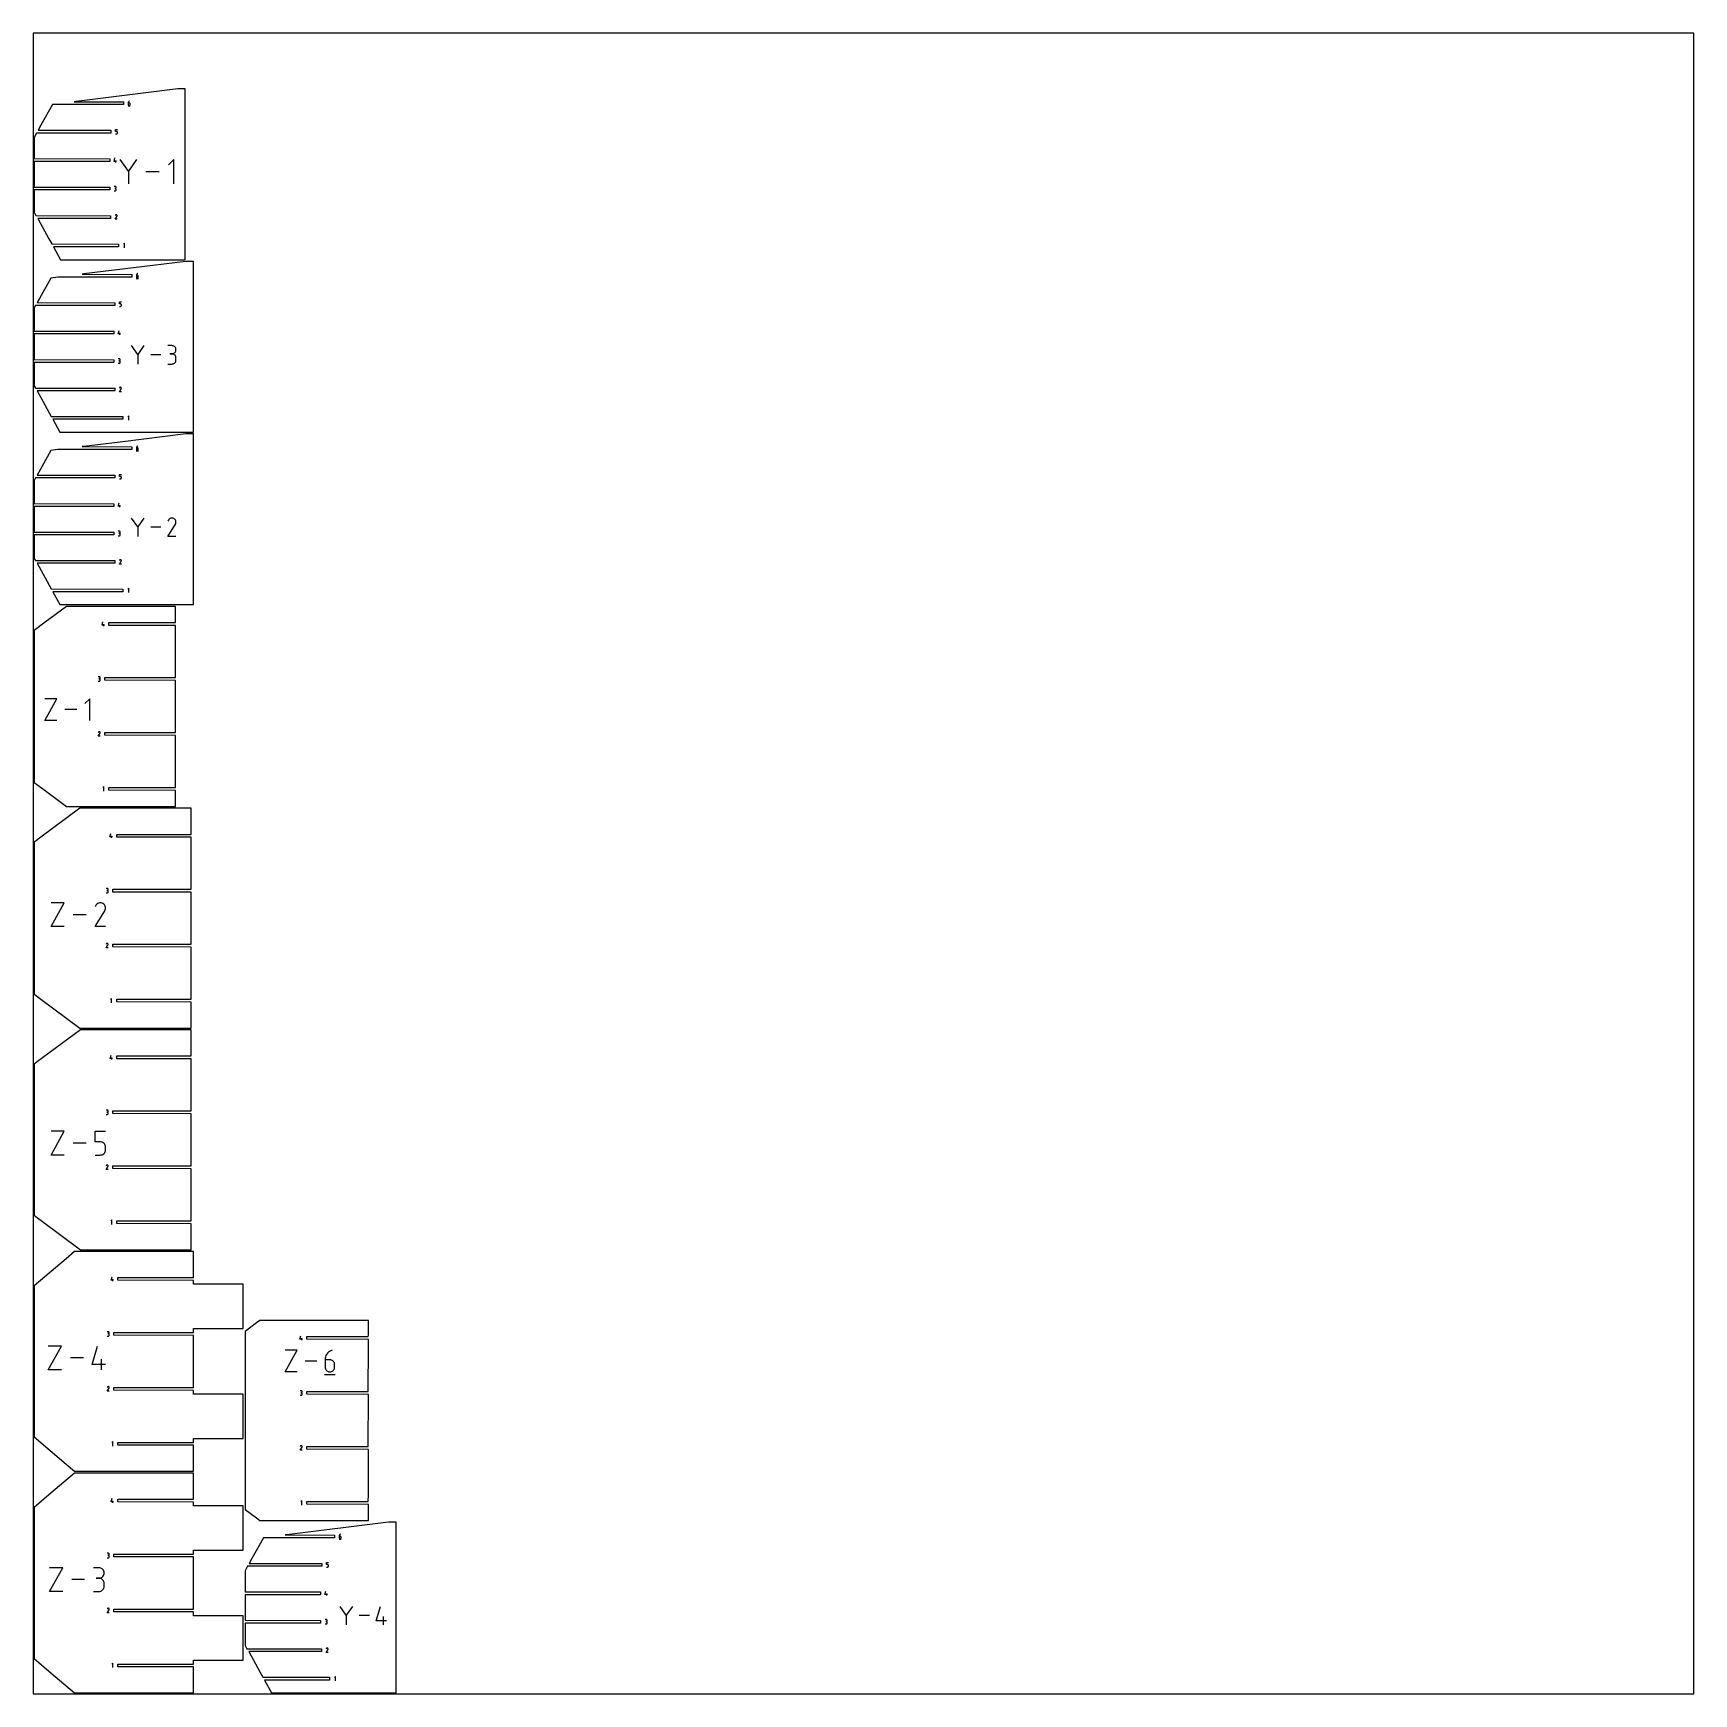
# Model space of a CAD drawing. Extents: x 0 to 3000, y 0 to 3000.
import ezdxf

# ---------------------------------------------------------------- set-up
doc = ezdxf.new("R2010")
doc.units = 0

msp = doc.modelspace()

# ---------------------------------------------------------------- linework, layer by layer
at = {"layer": 'annotation', "color": 1}
for p, q in [((171.35048, 2868.515853), (175.35048, 2868.515853)), ((171.612318, 2874.494066), (171.572981, 2873.95333)), ((171.572981, 2873.95333), (171.572981, 2871.294356)), ((173.349477, 2873.95333), (171.572981, 2873.95333)), ((171.572981, 2871.294356), (171.572981, 2871.294356)), ((171.572981, 2871.294356), (171.601663, 2870.97478)), ((171.601663, 2870.97478), (171.684334, 2870.673951)), ((171.727131, 2875.013608), (171.612318, 2874.494066)), ((171.684334, 2870.673951), (171.815931, 2870.396901)), ((171.912628, 2875.505513), (171.727131, 2875.013608)), ((171.815931, 2870.396901), (171.991392, 2870.148665)), ((172.164013, 2875.96334), (171.912628, 2875.505513)), ((171.991392, 2870.148665), (172.205655, 2869.934275)), ((172.476494, 2876.380648), (172.164013, 2875.96334)), ((172.205655, 2869.934275), (172.453657, 2869.758766)), ((172.453657, 2869.758766), (172.730337, 2869.62717)), ((172.845275, 2876.750994), (172.476494, 2876.380648)), ((172.730337, 2869.62717), (173.030631, 2869.544521)), ((173.265564, 2877.067938), (172.845275, 2876.750994)), ((173.030631, 2869.544521), (173.349477, 2869.515853)), ((173.732566, 2877.325039), (173.265564, 2877.067938)), ((173.668984, 2873.924817), (173.349477, 2873.95333)), ((173.349477, 2869.515853), (173.668984, 2869.544521)), ((173.349477, 2869.515853), (173.349477, 2869.515853)), ((173.969629, 2873.842583), (173.668984, 2873.924817)), ((173.668984, 2869.544521), (173.969629, 2869.62717)), ((174.241488, 2877.515853), (173.732566, 2877.325039)), ((174.246412, 2873.711588), (173.969629, 2873.842583)), ((173.969629, 2869.62717), (174.246412, 2869.758766)), ((174.241488, 2877.515853), (174.241488, 2877.515853)), ((174.494331, 2873.536791), (174.246412, 2873.711588)), ((174.246412, 2869.758766), (174.494331, 2869.934275)), ((174.708388, 2873.323151), (174.494331, 2873.536791)), ((174.494331, 2869.934275), (174.708388, 2870.148665)), ((174.883581, 2873.075627), (174.708388, 2873.323151)), ((174.708388, 2870.148665), (174.883581, 2870.396901)), ((175.014909, 2872.799178), (174.883581, 2873.075627)), ((174.883581, 2870.396901), (175.014909, 2870.673951)), ((175.097374, 2872.498764), (175.014909, 2872.799178)), ((175.014909, 2870.673951), (175.097374, 2870.97478)), ((175.125973, 2872.179343), (175.097374, 2872.498764)), ((175.097374, 2870.97478), (175.125973, 2871.294356)), ((175.125973, 2871.294356), (175.125973, 2872.179343)), ((175.125973, 2872.179343), (175.125973, 2872.179343)), ((148.665946, 2822.552603), (148.665946, 2826.115127)), ((148.665946, 2826.115127), (152.218937, 2826.115127)), ((150.442441, 2822.552603), (148.665946, 2822.552603)), ((150.76142, 2822.52409), (150.442441, 2822.552603)), ((151.061784, 2822.441856), (150.76142, 2822.52409)), ((151.338484, 2822.310862), (151.061784, 2822.441856)), ((151.58647, 2822.136065), (151.338484, 2822.310862)), ((151.800692, 2821.922424), (151.58647, 2822.136065)), ((151.976099, 2821.6749), (151.800692, 2821.922424)), ((152.107642, 2821.398452), (151.976099, 2821.6749)), ((152.190272, 2821.098037), (152.107642, 2821.398452)), ((152.218937, 2820.778616), (152.190272, 2821.098037)), ((152.218937, 2819.893629), (152.218937, 2820.778616)), ((152.218937, 2820.778616), (152.218937, 2820.778616)), ((148.665946, 2818.115127), (150.442441, 2818.115127)), ((150.442441, 2818.115127), (150.761288, 2818.143795)), ((150.442441, 2818.115127), (150.442441, 2818.115127)), ((150.761288, 2818.143795), (151.061582, 2818.226444)), ((151.061582, 2818.226444), (151.338261, 2818.358039)), ((151.338261, 2818.358039), (151.586263, 2818.533549)), ((151.586263, 2818.533549), (151.800526, 2818.747938)), ((151.800526, 2818.747938), (151.975988, 2818.996175)), ((151.975988, 2818.996175), (152.107585, 2819.273224)), ((152.107585, 2819.273224), (152.190255, 2819.574054)), ((152.190255, 2819.574054), (152.218937, 2819.893629)), ((145.955846, 2768.492903), (147.729834, 2774.7144)), ((150.397838, 2768.492903), (145.955846, 2768.492903)), ((149.066344, 2766.7144), (149.066344, 2770.267392)), ((171.907315, 2750.617404), (157.092213, 2772.042064)), ((186.719632, 2772.042064), (171.907315, 2750.617404)), ((254.19255, 2772.040672), (244.3186, 2762.163937)), ((254.19255, 2727.626003), (254.19255, 2772.040672)), ((171.907315, 2752.341516), (171.907315, 2727.62461)), ((227.665885, 2749.833337), (203.380704, 2749.833337)), ((148.176842, 2723.304393), (146.400347, 2723.304393)), ((146.400347, 2715.313925), (148.176842, 2715.313925)), ((148.176842, 2719.751401), (147.28734, 2719.751401)), ((147.28734, 2719.751401), (148.176842, 2719.751401)), ((148.49635, 2723.275714), (148.176842, 2723.304393)), ((148.176842, 2719.751401), (148.49635, 2719.780087)), ((148.49635, 2719.722723), (148.176842, 2719.751401)), ((148.176842, 2719.751401), (148.176842, 2719.751401)), ((148.176842, 2715.313925), (148.49635, 2715.342587)), ((148.176842, 2715.313925), (148.176842, 2715.313925)), ((148.796994, 2723.193068), (148.49635, 2723.275714)), ((148.49635, 2719.780087), (148.796994, 2719.862781)), ((148.796994, 2719.640076), (148.49635, 2719.722723)), ((148.49635, 2715.342587), (148.796994, 2715.425192)), ((149.073777, 2723.061536), (148.796994, 2723.193068)), ((148.796994, 2719.862781), (149.073777, 2719.994444)), ((149.073777, 2719.508545), (148.796994, 2719.640076)), ((148.796994, 2715.425192), (149.073777, 2715.55667)), ((149.321697, 2722.886202), (149.073777, 2723.061536)), ((149.073777, 2719.994444), (149.321697, 2720.170032)), ((149.321697, 2719.333211), (149.073777, 2719.508545)), ((149.073777, 2715.55667), (149.321697, 2715.73195)), ((149.535753, 2722.672149), (149.321697, 2722.886202)), ((149.321697, 2720.170032), (149.535753, 2720.384505)), ((149.535753, 2719.119158), (149.321697, 2719.333211)), ((149.321697, 2715.73195), (149.535753, 2715.945962)), ((149.710946, 2722.42446), (149.535753, 2722.672149)), ((149.535753, 2720.384505), (149.710946, 2720.632821)), ((149.710946, 2718.871469), (149.535753, 2719.119158)), ((149.535753, 2715.945962), (149.710946, 2716.193635)), ((149.842275, 2722.148218), (149.710946, 2722.42446)), ((149.710946, 2720.632821), (149.842275, 2720.909937)), ((149.842275, 2718.595226), (149.710946, 2718.871469)), ((149.710946, 2716.193635), (149.842275, 2716.469898)), ((149.924739, 2721.848505), (149.842275, 2722.148218)), ((149.842275, 2720.909937), (149.924739, 2721.210813)), ((149.924739, 2718.295514), (149.842275, 2718.595226)), ((149.842275, 2716.469898), (149.924739, 2716.76968)), ((149.953338, 2721.530406), (149.924739, 2721.848505)), ((149.924739, 2721.210813), (149.953338, 2721.530406)), ((149.953338, 2717.977414), (149.924739, 2718.295514)), ((149.924739, 2716.76968), (149.953338, 2717.087912)), ((149.953338, 2721.530406), (149.953338, 2721.530406)), ((149.953338, 2717.087912), (149.953338, 2717.977414)), ((149.953338, 2717.977414), (149.953338, 2717.977414)), ((148.385166, 2671.023381), (148.151878, 2670.57587)), ((148.570298, 2671.285901), (148.385166, 2671.023381)), ((148.792415, 2671.505045), (148.570298, 2671.285901)), ((149.044762, 2671.679056), (148.792415, 2671.505045)), ((149.320583, 2671.806182), (149.044762, 2671.679056)), ((149.613123, 2671.884665), (149.320583, 2671.806182)), ((149.915627, 2671.912753), (149.613123, 2671.884665)), ((150.221339, 2671.888688), (149.915627, 2671.912753)), ((150.523505, 2671.810718), (150.221339, 2671.888688)), ((150.815368, 2671.677087), (150.523505, 2671.810718)), ((151.076408, 2671.491723), (150.815368, 2671.677087)), ((150.815368, 2671.677087), (150.815368, 2671.677087)), ((151.294666, 2671.269288), (151.076408, 2671.491723)), ((151.468201, 2671.016598), (151.294666, 2671.269288)), ((151.595072, 2670.740472), (151.468201, 2671.016598)), ((151.673339, 2670.447725), (151.595072, 2670.740472)), ((151.70106, 2670.145176), (151.673339, 2670.447725)), ((151.676297, 2669.839641), (151.70106, 2670.145176)), ((148.146861, 2663.912883), (151.429942, 2669.198221)), ((151.699853, 2663.912883), (148.146861, 2663.912883)), ((151.429942, 2669.198221), (151.433867, 2669.203077)), ((151.429942, 2669.198221), (151.429942, 2669.198221)), ((151.433867, 2669.203077), (151.43763, 2669.207975)), ((151.43763, 2669.207975), (151.441258, 2669.212956)), ((151.441258, 2669.212956), (151.444774, 2669.21806)), ((151.444774, 2669.21806), (151.448203, 2669.223329)), ((151.448203, 2669.223329), (151.45157, 2669.228805)), ((151.45157, 2669.228805), (151.4549, 2669.234529)), ((151.4549, 2669.234529), (151.458218, 2669.240542)), ((151.458218, 2669.240542), (151.461548, 2669.246885)), ((151.461548, 2669.246885), (151.597106, 2669.537939)), ((151.461548, 2669.246885), (151.461548, 2669.246885)), ((151.597106, 2669.537939), (151.676297, 2669.839641)), ((165.090791, 2620.512221), (163.312289, 2618.733217)), ((165.090791, 2612.512221), (165.090791, 2620.512221)), ((186.101705, 2556.936494), (190.101705, 2556.936494)), ((186.363543, 2562.914707), (186.324206, 2562.373971)), ((186.324206, 2562.373971), (186.324206, 2559.714997)), ((188.100702, 2562.373971), (186.324206, 2562.373971)), ((186.324206, 2559.714997), (186.324206, 2559.714997)), ((186.324206, 2559.714997), (186.352888, 2559.395421)), ((186.352888, 2559.395421), (186.435559, 2559.094592)), ((186.478356, 2563.434249), (186.363543, 2562.914707)), ((186.435559, 2559.094592), (186.567156, 2558.817542)), ((186.663853, 2563.926154), (186.478356, 2563.434249)), ((186.567156, 2558.817542), (186.742617, 2558.569306)), ((186.915238, 2564.383981), (186.663853, 2563.926154)), ((186.742617, 2558.569306), (186.95688, 2558.354916)), ((187.227719, 2564.801289), (186.915238, 2564.383981)), ((186.95688, 2558.354916), (187.204882, 2558.179407)), ((187.204882, 2558.179407), (187.481562, 2558.047811)), ((187.5965, 2565.171635), (187.227719, 2564.801289)), ((187.481562, 2558.047811), (187.781856, 2557.965162)), ((188.016789, 2565.488579), (187.5965, 2565.171635)), ((187.781856, 2557.965162), (188.100702, 2557.936494)), ((188.483791, 2565.74568), (188.016789, 2565.488579)), ((188.420209, 2562.345458), (188.100702, 2562.373971)), ((188.100702, 2557.936494), (188.420209, 2557.965162)), ((188.100702, 2557.936494), (188.100702, 2557.936494)), ((188.720854, 2562.263224), (188.420209, 2562.345458)), ((188.420209, 2557.965162), (188.720854, 2558.047811)), ((188.992712, 2565.936494), (188.483791, 2565.74568)), ((188.997636, 2562.132229), (188.720854, 2562.263224)), ((188.720854, 2558.047811), (188.997636, 2558.179407)), ((188.992712, 2565.936494), (188.992712, 2565.936494)), ((189.245556, 2561.957432), (188.997636, 2562.132229)), ((188.997636, 2558.179407), (189.245556, 2558.354916)), ((189.459613, 2561.743792), (189.245556, 2561.957432)), ((189.245556, 2558.354916), (189.459613, 2558.569306)), ((189.634805, 2561.496268), (189.459613, 2561.743792)), ((189.459613, 2558.569306), (189.634805, 2558.817542)), ((189.766134, 2561.219819), (189.634805, 2561.496268)), ((189.634805, 2558.817542), (189.766134, 2559.094592)), ((189.848598, 2560.919405), (189.766134, 2561.219819)), ((189.766134, 2559.094592), (189.848598, 2559.395421)), ((189.877198, 2560.599984), (189.848598, 2560.919405)), ((189.848598, 2559.395421), (189.877198, 2559.714997)), ((189.877198, 2559.714997), (189.877198, 2560.599984)), ((189.877198, 2560.599984), (189.877198, 2560.599984)), ((155.722843, 2510.973244), (155.722843, 2514.535768)), ((155.722843, 2514.535768), (159.275834, 2514.535768)), ((157.499338, 2510.973244), (155.722843, 2510.973244)), ((155.722843, 2506.535768), (157.499338, 2506.535768)), ((157.818317, 2510.944731), (157.499338, 2510.973244)), ((157.499338, 2506.535768), (157.818185, 2506.564436)), ((157.499338, 2506.535768), (157.499338, 2506.535768)), ((157.818185, 2506.564436), (158.118479, 2506.647085)), ((158.118681, 2510.862498), (157.818317, 2510.944731)), ((158.118479, 2506.647085), (158.395158, 2506.77868)), ((158.395381, 2510.731503), (158.118681, 2510.862498)), ((158.395158, 2506.77868), (158.64316, 2506.95419)), ((158.643367, 2510.556706), (158.395381, 2510.731503)), ((158.64316, 2506.95419), (158.857423, 2507.168579)), ((158.857588, 2510.343065), (158.643367, 2510.556706)), ((158.857423, 2507.168579), (159.032884, 2507.416816)), ((159.032996, 2510.095541), (158.857588, 2510.343065)), ((159.032884, 2507.416816), (159.164481, 2507.693865)), ((159.164539, 2509.819093), (159.032996, 2510.095541)), ((159.164481, 2507.693865), (159.247152, 2507.994695)), ((159.247169, 2509.518678), (159.164539, 2509.819093)), ((159.247152, 2507.994695), (159.275834, 2508.31427)), ((159.275834, 2509.199257), (159.247169, 2509.518678)), ((159.275834, 2508.31427), (159.275834, 2509.199257)), ((159.275834, 2509.199257), (159.275834, 2509.199257)), ((153.331365, 2456.913544), (155.105352, 2463.135042)), ((157.773357, 2456.913544), (153.331365, 2456.913544)), ((156.441863, 2455.135042), (156.441863, 2458.688033)), ((188.843012, 2419.564829), (177.731685, 2435.633324)), ((199.952249, 2435.633324), (188.843012, 2419.564829)), ((250.547537, 2435.593633), (243.150431, 2435.593633)), ((251.877924, 2435.47422), (250.547537, 2435.593633)), ((253.129773, 2435.13009), (251.877924, 2435.47422)), ((254.282261, 2434.582408), (253.129773, 2435.13009)), ((255.314567, 2433.85234), (254.282261, 2434.582408)), ((256.205872, 2432.96105), (255.314567, 2433.85234)), ((256.935353, 2431.929703), (256.205872, 2432.96105)), ((257.482189, 2430.779464), (256.935353, 2431.929703)), ((257.82556, 2429.531499), (257.482189, 2430.779464)), ((155.552361, 2411.725034), (153.775865, 2411.725034)), ((153.775865, 2403.734566), (155.552361, 2403.734566)), ((155.552361, 2408.172042), (154.662859, 2408.172042)), ((154.662859, 2408.172042), (155.552361, 2408.172042)), ((155.871868, 2411.696355), (155.552361, 2411.725034)), ((155.552361, 2408.172042), (155.871868, 2408.200728)), ((155.871868, 2408.143364), (155.552361, 2408.172042)), ((155.552361, 2408.172042), (155.552361, 2408.172042)), ((155.552361, 2403.734566), (155.871868, 2403.763228)), ((155.552361, 2403.734566), (155.552361, 2403.734566)), ((156.172513, 2411.613709), (155.871868, 2411.696355)), ((155.871868, 2408.200728), (156.172513, 2408.283422)), ((156.172513, 2408.060717), (155.871868, 2408.143364)), ((155.871868, 2403.763228), (156.172513, 2403.845833)), ((156.449296, 2411.482177), (156.172513, 2411.613709)), ((156.172513, 2408.283422), (156.449296, 2408.415085)), ((156.449296, 2407.929186), (156.172513, 2408.060717)), ((156.172513, 2403.845833), (156.449296, 2403.977311)), ((156.697215, 2411.306843), (156.449296, 2411.482177)), ((156.449296, 2408.415085), (156.697215, 2408.590673)), ((156.697215, 2407.753852), (156.449296, 2407.929186)), ((156.449296, 2403.977311), (156.697215, 2404.152591)), ((156.911272, 2411.09279), (156.697215, 2411.306843)), ((156.697215, 2408.590673), (156.911272, 2408.805146)), ((156.911272, 2407.539799), (156.697215, 2407.753852)), ((156.697215, 2404.152591), (156.911272, 2404.366603)), ((157.086465, 2410.845101), (156.911272, 2411.09279)), ((156.911272, 2408.805146), (157.086465, 2409.053462)), ((157.086465, 2407.29211), (156.911272, 2407.539799)), ((156.911272, 2404.366603), (157.086465, 2404.614276)), ((157.217793, 2410.568859), (157.086465, 2410.845101)), ((157.086465, 2409.053462), (157.217793, 2409.330578)), ((157.217793, 2407.015867), (157.086465, 2407.29211)), ((157.086465, 2404.614276), (157.217793, 2404.890539)), ((157.300258, 2410.269146), (157.217793, 2410.568859)), ((157.217793, 2409.330578), (157.300258, 2409.631454)), ((157.300258, 2406.716155), (157.217793, 2407.015867)), ((157.217793, 2404.890539), (157.300258, 2405.190321)), ((157.328857, 2409.951047), (157.300258, 2410.269146)), ((157.300258, 2409.631454), (157.328857, 2409.951047)), ((157.328857, 2406.398055), (157.300258, 2406.716155)), ((157.300258, 2405.190321), (157.328857, 2405.508553)), ((157.328857, 2409.951047), (157.328857, 2409.951047)), ((157.328857, 2405.508553), (157.328857, 2406.398055)), ((157.328857, 2406.398055), (157.328857, 2406.398055)), ((188.843012, 2420.857912), (188.843012, 2402.320233)), ((230.661939, 2418.976778), (212.448053, 2418.976778)), ((243.150431, 2402.322322), (250.547537, 2402.322322)), ((250.547537, 2420.79942), (246.843762, 2420.79942)), ((246.843762, 2420.79942), (250.547537, 2420.79942)), ((250.547537, 2420.79942), (251.877924, 2420.918862)), ((251.877924, 2420.680007), (250.547537, 2420.79942)), ((250.547537, 2420.79942), (250.547537, 2420.79942)), ((250.547537, 2402.322322), (251.877924, 2402.441667)), ((250.547537, 2402.322322), (250.547537, 2402.322322)), ((251.877924, 2420.918862), (253.129773, 2421.263193)), ((253.129773, 2420.335877), (251.877924, 2420.680007)), ((251.877924, 2402.441667), (253.129773, 2402.785625)), ((253.129773, 2421.263193), (254.282261, 2421.811419)), ((254.282261, 2419.788195), (253.129773, 2420.335877)), ((253.129773, 2402.785625), (254.282261, 2403.333083)), ((254.282261, 2421.811419), (255.314567, 2422.542548)), ((255.314567, 2419.058127), (254.282261, 2419.788195)), ((254.282261, 2403.333083), (255.314567, 2404.062928)), ((255.314567, 2422.542548), (256.205872, 2423.435586)), ((256.205872, 2418.166837), (255.314567, 2419.058127)), ((255.314567, 2404.062928), (256.205872, 2404.954046)), ((256.205872, 2423.435586), (256.935353, 2424.46954)), ((256.935353, 2417.13549), (256.205872, 2418.166837)), ((256.205872, 2404.954046), (256.935353, 2405.985324)), ((256.935353, 2424.46954), (257.482189, 2425.623418)), ((257.482189, 2415.985252), (256.935353, 2417.13549)), ((256.935353, 2405.985324), (257.482189, 2407.135648)), ((257.482189, 2425.623418), (257.82556, 2426.876226)), ((257.82556, 2414.737286), (257.482189, 2415.985252)), ((257.482189, 2407.135648), (257.82556, 2408.383906)), ((257.944643, 2428.206972), (257.82556, 2429.531499)), ((257.82556, 2426.876226), (257.944643, 2428.206972)), ((257.944643, 2413.412759), (257.82556, 2414.737286)), ((257.82556, 2408.383906), (257.944643, 2409.708983)), ((257.944643, 2428.206972), (257.944643, 2428.206972)), ((257.944643, 2409.708983), (257.944643, 2413.412759)), ((257.944643, 2413.412759), (257.944643, 2413.412759)), ((155.722861, 2352.333524), (159.005941, 2357.618862)), ((159.275852, 2352.333524), (155.722861, 2352.333524)), ((155.961165, 2359.444022), (155.727878, 2358.996511)), ((156.146298, 2359.706542), (155.961165, 2359.444022)), ((156.368415, 2359.925686), (156.146298, 2359.706542)), ((156.620762, 2360.099697), (156.368415, 2359.925686)), ((156.896583, 2360.226823), (156.620762, 2360.099697)), ((157.189123, 2360.305306), (156.896583, 2360.226823)), ((157.491627, 2360.333394), (157.189123, 2360.305306)), ((157.797339, 2360.30933), (157.491627, 2360.333394)), ((158.099504, 2360.231359), (157.797339, 2360.30933)), ((158.391367, 2360.097728), (158.099504, 2360.231359)), ((158.652407, 2359.912364), (158.391367, 2360.097728)), ((158.391367, 2360.097728), (158.391367, 2360.097728)), ((158.870665, 2359.689929), (158.652407, 2359.912364)), ((159.0442, 2359.437239), (158.870665, 2359.689929)), ((159.005941, 2357.618862), (159.009866, 2357.623718)), ((159.005941, 2357.618862), (159.005941, 2357.618862)), ((159.009866, 2357.623718), (159.01363, 2357.628616)), ((159.01363, 2357.628616), (159.017257, 2357.633597)), ((159.017257, 2357.633597), (159.020773, 2357.638701)), ((159.020773, 2357.638701), (159.024203, 2357.64397)), ((159.024203, 2357.64397), (159.02757, 2357.649446)), ((159.02757, 2357.649446), (159.0309, 2357.65517)), ((159.0309, 2357.65517), (159.034218, 2357.661183)), ((159.034218, 2357.661183), (159.037548, 2357.667526)), ((159.037548, 2357.667526), (159.173106, 2357.95858)), ((159.037548, 2357.667526), (159.037548, 2357.667526)), ((159.171071, 2359.161113), (159.0442, 2359.437239)), ((159.249338, 2358.868366), (159.171071, 2359.161113)), ((159.173106, 2357.95858), (159.252296, 2358.260282)), ((159.27706, 2358.565817), (159.249338, 2358.868366)), ((159.252296, 2358.260282), (159.27706, 2358.565817)), ((172.666829, 2308.932862), (170.888326, 2307.153858)), ((172.666829, 2300.932862), (172.666829, 2308.932862)), ((186.363543, 2251.335348), (186.324206, 2250.794612)), ((186.324206, 2250.794612), (186.324206, 2248.135638)), ((188.100702, 2250.794612), (186.324206, 2250.794612)), ((186.478356, 2251.85489), (186.363543, 2251.335348)), ((186.663853, 2252.346795), (186.478356, 2251.85489)), ((186.915238, 2252.804622), (186.663853, 2252.346795)), ((187.227719, 2253.22193), (186.915238, 2252.804622)), ((187.5965, 2253.592276), (187.227719, 2253.22193)), ((188.016789, 2253.90922), (187.5965, 2253.592276)), ((188.483791, 2254.166321), (188.016789, 2253.90922)), ((188.420209, 2250.766099), (188.100702, 2250.794612)), ((188.720854, 2250.683865), (188.420209, 2250.766099)), ((188.992712, 2254.357135), (188.483791, 2254.166321)), ((188.997636, 2250.55287), (188.720854, 2250.683865)), ((188.992712, 2254.357135), (188.992712, 2254.357135)), ((189.245556, 2250.378073), (188.997636, 2250.55287)), ((189.459613, 2250.164433), (189.245556, 2250.378073)), ((189.634805, 2249.916909), (189.459613, 2250.164433)), ((186.101705, 2245.357135), (190.101705, 2245.357135)), ((186.324206, 2248.135638), (186.324206, 2248.135638)), ((186.324206, 2248.135638), (186.352888, 2247.816062)), ((186.352888, 2247.816062), (186.435559, 2247.515233)), ((186.435559, 2247.515233), (186.567156, 2247.238183)), ((186.567156, 2247.238183), (186.742617, 2246.989947)), ((186.742617, 2246.989947), (186.95688, 2246.775557)), ((186.95688, 2246.775557), (187.204882, 2246.600048)), ((187.204882, 2246.600048), (187.481562, 2246.468452)), ((187.481562, 2246.468452), (187.781856, 2246.385803)), ((187.781856, 2246.385803), (188.100702, 2246.357135)), ((188.100702, 2246.357135), (188.420209, 2246.385803)), ((188.100702, 2246.357135), (188.100702, 2246.357135)), ((188.420209, 2246.385803), (188.720854, 2246.468452)), ((188.720854, 2246.468452), (188.997636, 2246.600048)), ((188.997636, 2246.600048), (189.245556, 2246.775557)), ((189.245556, 2246.775557), (189.459613, 2246.989947)), ((189.459613, 2246.989947), (189.634805, 2247.238183)), ((189.766134, 2249.64046), (189.634805, 2249.916909)), ((189.634805, 2247.238183), (189.766134, 2247.515233)), ((189.848598, 2249.340046), (189.766134, 2249.64046)), ((189.766134, 2247.515233), (189.848598, 2247.816062)), ((189.877198, 2249.020625), (189.848598, 2249.340046)), ((189.848598, 2247.816062), (189.877198, 2248.135638)), ((189.877198, 2248.135638), (189.877198, 2249.020625)), ((189.877198, 2249.020625), (189.877198, 2249.020625)), ((155.722843, 2199.393885), (155.722843, 2202.956409)), ((155.722843, 2202.956409), (159.275834, 2202.956409)), ((157.499338, 2199.393885), (155.722843, 2199.393885)), ((155.722843, 2194.956409), (157.499338, 2194.956409)), ((157.818317, 2199.365372), (157.499338, 2199.393885)), ((157.499338, 2194.956409), (157.818185, 2194.985077)), ((157.499338, 2194.956409), (157.499338, 2194.956409)), ((157.818185, 2194.985077), (158.118479, 2195.067726)), ((158.118681, 2199.283139), (157.818317, 2199.365372)), ((158.118479, 2195.067726), (158.395158, 2195.199321)), ((158.395381, 2199.152144), (158.118681, 2199.283139)), ((158.395158, 2195.199321), (158.64316, 2195.374831)), ((158.643367, 2198.977347), (158.395381, 2199.152144)), ((158.64316, 2195.374831), (158.857423, 2195.58922)), ((158.857588, 2198.763706), (158.643367, 2198.977347)), ((158.857423, 2195.58922), (159.032884, 2195.837457)), ((159.032996, 2198.516182), (158.857588, 2198.763706)), ((159.032884, 2195.837457), (159.164481, 2196.114506)), ((159.164539, 2198.239734), (159.032996, 2198.516182)), ((159.164481, 2196.114506), (159.247152, 2196.415336)), ((159.247169, 2197.939319), (159.164539, 2198.239734)), ((159.247152, 2196.415336), (159.275834, 2196.734911)), ((159.275834, 2197.619898), (159.247169, 2197.939319)), ((159.275834, 2196.734911), (159.275834, 2197.619898)), ((159.275834, 2197.619898), (159.275834, 2197.619898)), ((153.331365, 2145.334185), (155.105352, 2151.555683)), ((157.773357, 2145.334185), (153.331365, 2145.334185)), ((156.441863, 2143.555683), (156.441863, 2147.108674)), ((155.552361, 2100.145675), (153.775865, 2100.145675)), ((155.871868, 2100.116996), (155.552361, 2100.145675)), ((156.172513, 2100.03435), (155.871868, 2100.116996)), ((156.449296, 2099.902818), (156.172513, 2100.03435)), ((188.840497, 2107.98547), (177.72917, 2124.053965)), ((199.949735, 2124.053965), (188.840497, 2107.98547)), ((188.840497, 2109.278553), (188.840497, 2090.740874)), ((230.659424, 2107.397419), (212.445538, 2107.397419)), ((243.150431, 2090.741648), (256.820768, 2112.749136)), ((244.1427, 2120.348874), (243.171321, 2118.485497)), ((244.913568, 2121.441976), (244.1427, 2120.348874)), ((245.838437, 2122.354463), (244.913568, 2121.441976)), ((246.889178, 2123.079026), (245.838437, 2122.354463)), ((248.037663, 2123.60836), (246.889178, 2123.079026)), ((249.255763, 2123.935156), (248.037663, 2123.60836)), ((250.515351, 2124.052108), (249.255763, 2123.935156)), ((251.788299, 2123.951908), (250.515351, 2124.052108)), ((253.046477, 2123.62725), (251.788299, 2123.951908)), ((254.261758, 2123.070825), (253.046477, 2123.62725)), ((255.348696, 2122.298994), (254.261758, 2123.070825)), ((254.261758, 2123.070825), (254.261758, 2123.070825)), ((256.257495, 2121.372802), (255.348696, 2122.298994)), ((256.980073, 2120.320634), (256.257495, 2121.372802)), ((256.820768, 2112.749136), (256.83711, 2112.769358)), ((256.820768, 2112.749136), (256.820768, 2112.749136)), ((256.83711, 2112.769358), (256.852782, 2112.789752)), ((256.852782, 2112.789752), (256.867886, 2112.81049)), ((256.867886, 2112.81049), (256.882526, 2112.831744)), ((256.882526, 2112.831744), (256.896805, 2112.853685)), ((256.896805, 2112.853685), (256.910826, 2112.876487)), ((256.910826, 2112.876487), (256.924693, 2112.900319)), ((256.924693, 2112.900319), (256.938508, 2112.925356)), ((256.938508, 2112.925356), (256.952374, 2112.951768)), ((256.952374, 2112.951768), (257.516819, 2114.163679)), ((256.952374, 2112.951768), (256.952374, 2112.951768)), ((257.508349, 2119.170877), (256.980073, 2120.320634)), ((257.834242, 2117.951916), (257.508349, 2119.170877)), ((257.516819, 2114.163679), (257.846558, 2115.419931)), ((257.949672, 2116.692139), (257.834242, 2117.951916)), ((257.846558, 2115.419931), (257.949672, 2116.692139)), ((153.775865, 2092.155207), (155.552361, 2092.155207)), ((155.552361, 2096.592683), (154.662859, 2096.592683)), ((154.662859, 2096.592683), (155.552361, 2096.592683)), ((155.552361, 2096.592683), (155.871868, 2096.621369)), ((155.871868, 2096.564005), (155.552361, 2096.592683)), ((155.552361, 2096.592683), (155.552361, 2096.592683)), ((155.552361, 2092.155207), (155.871868, 2092.183869)), ((155.552361, 2092.155207), (155.552361, 2092.155207)), ((155.871868, 2096.621369), (156.172513, 2096.704063)), ((156.172513, 2096.481359), (155.871868, 2096.564005)), ((155.871868, 2092.183869), (156.172513, 2092.266474)), ((156.172513, 2096.704063), (156.449296, 2096.835726)), ((156.449296, 2096.349827), (156.172513, 2096.481359)), ((156.172513, 2092.266474), (156.449296, 2092.397952)), ((156.697215, 2099.727484), (156.449296, 2099.902818)), ((156.449296, 2096.835726), (156.697215, 2097.011314)), ((156.697215, 2096.174493), (156.449296, 2096.349827)), ((156.449296, 2092.397952), (156.697215, 2092.573232)), ((156.911272, 2099.513431), (156.697215, 2099.727484)), ((156.697215, 2097.011314), (156.911272, 2097.225787)), ((156.911272, 2095.96044), (156.697215, 2096.174493)), ((156.697215, 2092.573232), (156.911272, 2092.787244)), ((157.086465, 2099.265742), (156.911272, 2099.513431)), ((156.911272, 2097.225787), (157.086465, 2097.474103)), ((157.086465, 2095.712751), (156.911272, 2095.96044)), ((156.911272, 2092.787244), (157.086465, 2093.034917)), ((157.217793, 2098.9895), (157.086465, 2099.265742)), ((157.086465, 2097.474103), (157.217793, 2097.751219)), ((157.217793, 2095.436508), (157.086465, 2095.712751)), ((157.086465, 2093.034917), (157.217793, 2093.31118)), ((157.300257, 2098.689787), (157.217793, 2098.9895)), ((157.217793, 2097.751219), (157.300257, 2098.052095)), ((157.300257, 2095.136796), (157.217793, 2095.436508)), ((157.217793, 2093.31118), (157.300257, 2093.610962)), ((157.328857, 2098.371688), (157.300257, 2098.689787)), ((157.300257, 2098.052095), (157.328857, 2098.371688)), ((157.328857, 2094.818696), (157.300257, 2095.136796)), ((157.300257, 2093.610962), (157.328857, 2093.929194)), ((157.328857, 2098.371688), (157.328857, 2098.371688)), ((157.328857, 2093.929194), (157.328857, 2094.818696)), ((157.328857, 2094.818696), (157.328857, 2094.818696)), ((257.944643, 2090.741648), (243.150431, 2090.741648)), ((155.722861, 2040.754165), (159.005942, 2046.039503)), ((159.275853, 2040.754165), (155.722861, 2040.754165)), ((155.961166, 2047.864663), (155.727878, 2047.417152)), ((156.146298, 2048.127183), (155.961166, 2047.864663)), ((156.368415, 2048.346327), (156.146298, 2048.127183)), ((156.620762, 2048.520338), (156.368415, 2048.346327)), ((156.896583, 2048.647464), (156.620762, 2048.520338)), ((157.189123, 2048.725947), (156.896583, 2048.647464)), ((157.491627, 2048.754035), (157.189123, 2048.725947)), ((157.797339, 2048.729971), (157.491627, 2048.754035)), ((158.099505, 2048.652), (157.797339, 2048.729971)), ((158.391367, 2048.518369), (158.099505, 2048.652)), ((158.652408, 2048.333005), (158.391367, 2048.518369)), ((158.391367, 2048.518369), (158.391367, 2048.518369)), ((158.870665, 2048.11057), (158.652408, 2048.333005)), ((159.0442, 2047.85788), (158.870665, 2048.11057)), ((159.005942, 2046.039503), (159.009866, 2046.044359)), ((159.005942, 2046.039503), (159.005942, 2046.039503)), ((159.009866, 2046.044359), (159.01363, 2046.049257)), ((159.01363, 2046.049257), (159.017258, 2046.054238)), ((159.017258, 2046.054238), (159.020774, 2046.059342)), ((159.020774, 2046.059342), (159.024203, 2046.064611)), ((159.024203, 2046.064611), (159.02757, 2046.070087)), ((159.02757, 2046.070087), (159.0309, 2046.075811)), ((159.0309, 2046.075811), (159.034218, 2046.081824)), ((159.034218, 2046.081824), (159.037548, 2046.088167)), ((159.037548, 2046.088167), (159.173106, 2046.379221)), ((159.037548, 2046.088167), (159.037548, 2046.088167)), ((159.171072, 2047.581754), (159.0442, 2047.85788)), ((159.249339, 2047.289007), (159.171072, 2047.581754)), ((159.173106, 2046.379221), (159.252296, 2046.680923)), ((159.27706, 2046.986458), (159.249339, 2047.289007)), ((159.252296, 2046.680923), (159.27706, 2046.986458)), ((172.666829, 1997.353503), (170.888326, 1995.574499)), ((172.666829, 1989.353503), (172.666829, 1997.353503)), ((124.281622, 1930.48167), (126.055609, 1936.703167)), ((128.723614, 1930.48167), (124.281622, 1930.48167)), ((127.39212, 1928.703167), (127.39212, 1932.256159)), ((119.327396, 1837.39701), (117.5509, 1837.39701)), ((119.327396, 1833.844018), (118.437893, 1833.844018)), ((118.437893, 1833.844018), (119.327396, 1833.844018)), ((119.646903, 1837.368331), (119.327396, 1837.39701)), ((119.327396, 1833.844018), (119.646903, 1833.872704)), ((119.646903, 1833.81534), (119.327396, 1833.844018)), ((119.327396, 1833.844018), (119.327396, 1833.844018)), ((119.947548, 1837.285685), (119.646903, 1837.368331)), ((119.646903, 1833.872704), (119.947548, 1833.955398)), ((119.947548, 1833.732693), (119.646903, 1833.81534)), ((120.22433, 1837.154153), (119.947548, 1837.285685)), ((119.947548, 1833.955398), (120.22433, 1834.087061)), ((120.22433, 1833.601162), (119.947548, 1833.732693)), ((120.47225, 1836.978819), (120.22433, 1837.154153)), ((120.22433, 1834.087061), (120.47225, 1834.262649)), ((120.47225, 1833.425828), (120.22433, 1833.601162)), ((120.686306, 1836.764766), (120.47225, 1836.978819)), ((120.47225, 1834.262649), (120.686306, 1834.477122)), ((120.686306, 1833.211775), (120.47225, 1833.425828)), ((120.47225, 1829.824567), (120.686306, 1830.038579)), ((120.861499, 1836.517077), (120.686306, 1836.764766)), ((120.686306, 1834.477122), (120.861499, 1834.725438)), ((120.861499, 1832.964086), (120.686306, 1833.211775)), ((120.686306, 1830.038579), (120.861499, 1830.286252)), ((120.992828, 1836.240835), (120.861499, 1836.517077)), ((120.861499, 1834.725438), (120.992828, 1835.002554)), ((120.992828, 1832.687843), (120.861499, 1832.964086)), ((120.861499, 1830.286252), (120.992828, 1830.562515)), ((121.075292, 1835.941122), (120.992828, 1836.240835)), ((120.992828, 1835.002554), (121.075292, 1835.30343)), ((121.075292, 1832.388131), (120.992828, 1832.687843)), ((120.992828, 1830.562515), (121.075292, 1830.862297)), ((121.103891, 1835.623023), (121.075292, 1835.941122)), ((121.075292, 1835.30343), (121.103891, 1835.623023)), ((121.103891, 1832.070031), (121.075292, 1832.388131)), ((121.075292, 1830.862297), (121.103891, 1831.180529)), ((121.103891, 1835.623023), (121.103891, 1835.623023)), ((121.103891, 1831.180529), (121.103891, 1832.070031)), ((121.103891, 1832.070031), (121.103891, 1832.070031)), ((117.5509, 1829.406542), (119.327396, 1829.406542)), ((119.327396, 1829.406542), (119.646903, 1829.435204)), ((119.327396, 1829.406542), (119.327396, 1829.406542)), ((119.646903, 1829.435204), (119.947548, 1829.517809)), ((119.947548, 1829.517809), (120.22433, 1829.649287)), ((120.22433, 1829.649287), (120.47225, 1829.824567)), ((21.055931, 1758.590012), (42.732567, 1797.629502)), ((42.732567, 1797.629502), (21.055931, 1797.629502)), ((78.722174, 1778.109757), (57.376048, 1778.109757)), ((102.038513, 1797.629502), (93.359534, 1788.948075)), ((102.038513, 1758.590012), (102.038513, 1797.629502)), ((42.732567, 1758.590012), (21.055931, 1758.590012)), ((117.5509, 1730.10935), (120.83398, 1735.394688)), ((121.103891, 1730.10935), (117.5509, 1730.10935)), ((117.789204, 1737.219848), (117.555917, 1736.772337)), ((117.974336, 1737.482368), (117.789204, 1737.219848)), ((118.196454, 1737.701512), (117.974336, 1737.482368)), ((118.448801, 1737.875524), (118.196454, 1737.701512)), ((118.724622, 1738.002649), (118.448801, 1737.875524)), ((119.017162, 1738.081132), (118.724622, 1738.002649)), ((119.319666, 1738.10922), (119.017162, 1738.081132)), ((119.625378, 1738.085156), (119.319666, 1738.10922)), ((119.927543, 1738.007185), (119.625378, 1738.085156)), ((120.219406, 1737.873554), (119.927543, 1738.007185)), ((120.480446, 1737.68819), (120.219406, 1737.873554)), ((120.219406, 1737.873554), (120.219406, 1737.873554)), ((120.698704, 1737.465755), (120.480446, 1737.68819)), ((120.872239, 1737.213066), (120.698704, 1737.465755)), ((120.83398, 1735.394688), (120.837905, 1735.399544)), ((120.83398, 1735.394688), (120.83398, 1735.394688)), ((120.837905, 1735.399544), (120.841669, 1735.404442)), ((120.841669, 1735.404442), (120.845296, 1735.409423)), ((120.845296, 1735.409423), (120.848812, 1735.414527)), ((120.848812, 1735.414527), (120.852241, 1735.419797)), ((120.852241, 1735.419797), (120.855609, 1735.425272)), ((120.855609, 1735.425272), (120.858939, 1735.430996)), ((120.858939, 1735.430996), (120.862257, 1735.437009)), ((120.862257, 1735.437009), (120.865587, 1735.443352)), ((120.865587, 1735.443352), (121.001145, 1735.734406)), ((120.865587, 1735.443352), (120.865587, 1735.443352)), ((120.99911, 1736.936939), (120.872239, 1737.213066)), ((121.077377, 1736.644192), (120.99911, 1736.936939)), ((121.001145, 1735.734406), (121.080335, 1736.036108)), ((121.105099, 1736.341643), (121.077377, 1736.644192)), ((121.080335, 1736.036108), (121.105099, 1736.341643)), ((127.392085, 1638.812539), (125.613582, 1637.033534)), ((127.392085, 1630.812539), (127.392085, 1638.812539)), ((138.559594, 1547.992587), (140.333581, 1554.214084)), ((143.001586, 1547.992587), (138.559594, 1547.992587)), ((141.670092, 1546.214084), (141.670092, 1549.767076)), ((133.605365, 1454.907927), (131.82887, 1454.907927)), ((131.82887, 1446.917459), (133.605365, 1446.917459)), ((133.605365, 1451.354935), (132.715863, 1451.354935)), ((132.715863, 1451.354935), (133.605365, 1451.354935)), ((133.924872, 1454.879248), (133.605365, 1454.907927)), ((133.605365, 1451.354935), (133.924872, 1451.383621)), ((133.924872, 1451.326257), (133.605365, 1451.354935)), ((133.605365, 1451.354935), (133.605365, 1451.354935)), ((133.605365, 1446.917459), (133.924872, 1446.946121)), ((133.605365, 1446.917459), (133.605365, 1446.917459)), ((134.225517, 1454.796602), (133.924872, 1454.879248)), ((133.924872, 1451.383621), (134.225517, 1451.466315)), ((134.225517, 1451.24361), (133.924872, 1451.326257)), ((133.924872, 1446.946121), (134.225517, 1447.028726)), ((134.5023, 1454.66507), (134.225517, 1454.796602)), ((134.225517, 1451.466315), (134.5023, 1451.597978)), ((134.5023, 1451.112079), (134.225517, 1451.24361)), ((134.225517, 1447.028726), (134.5023, 1447.160204)), ((134.75022, 1454.489736), (134.5023, 1454.66507)), ((134.5023, 1451.597978), (134.75022, 1451.773566)), ((134.75022, 1450.936745), (134.5023, 1451.112079)), ((134.5023, 1447.160204), (134.75022, 1447.335484)), ((134.964276, 1454.275683), (134.75022, 1454.489736)), ((134.75022, 1451.773566), (134.964276, 1451.988039)), ((134.964276, 1450.722692), (134.75022, 1450.936745)), ((134.75022, 1447.335484), (134.964276, 1447.549496)), ((135.139469, 1454.027994), (134.964276, 1454.275683)), ((134.964276, 1451.988039), (135.139469, 1452.236355)), ((135.139469, 1450.475003), (134.964276, 1450.722692)), ((134.964276, 1447.549496), (135.139469, 1447.797169)), ((135.270798, 1453.751752), (135.139469, 1454.027994)), ((135.139469, 1452.236355), (135.270798, 1452.513471)), ((135.270798, 1450.19876), (135.139469, 1450.475003)), ((135.139469, 1447.797169), (135.270798, 1448.073432)), ((135.353262, 1453.452039), (135.270798, 1453.751752)), ((135.270798, 1452.513471), (135.353262, 1452.814346)), ((135.353262, 1449.899048), (135.270798, 1450.19876)), ((135.270798, 1448.073432), (135.353262, 1448.373214)), ((135.381861, 1453.133939), (135.353262, 1453.452039)), ((135.353262, 1452.814346), (135.381861, 1453.133939)), ((135.381861, 1449.580948), (135.353262, 1449.899048)), ((135.353262, 1448.373214), (135.381861, 1448.691446)), ((135.381861, 1453.133939), (135.381861, 1453.133939)), ((135.381861, 1448.691446), (135.381861, 1449.580948)), ((135.381861, 1449.580948), (135.381861, 1449.580948)), ((32.277834, 1386.025175), (56.098315, 1428.925715)), ((56.098315, 1428.925715), (32.277834, 1428.925715)), ((111.73424, 1386.024826), (129.33998, 1414.367808)), ((113.012163, 1424.155352), (111.761144, 1421.755547)), ((114.004947, 1425.563135), (113.012163, 1424.155352)), ((115.196066, 1426.738307), (114.004947, 1425.563135)), ((116.549293, 1427.671458), (115.196066, 1426.738307)), ((118.028403, 1428.353175), (116.549293, 1427.671458)), ((119.597169, 1428.774049), (118.028403, 1428.353175)), ((121.219366, 1428.924669), (119.597169, 1428.774049)), ((122.858768, 1428.795624), (121.219366, 1428.924669)), ((124.47915, 1428.377503), (122.858768, 1428.795624)), ((126.044285, 1427.660896), (124.47915, 1428.377503)), ((127.44413, 1426.666871), (126.044285, 1427.660896)), ((126.044285, 1427.660896), (126.044285, 1427.660896)), ((128.614553, 1425.474047), (127.44413, 1426.666871)), ((129.545145, 1424.118982), (128.614553, 1425.474047)), ((129.33998, 1414.367808), (129.361027, 1414.393852)), ((129.33998, 1414.367808), (129.33998, 1414.367808)), ((129.361027, 1414.393852), (129.38121, 1414.420117)), ((129.38121, 1414.420117), (129.400663, 1414.446825)), ((129.400663, 1414.446825), (129.419518, 1414.474198)), ((129.419518, 1414.474198), (129.437907, 1414.502456)), ((129.437907, 1414.502456), (129.455965, 1414.531821)), ((129.455965, 1414.531821), (129.473823, 1414.562515)), ((129.473823, 1414.562515), (129.491615, 1414.594758)), ((129.491615, 1414.594758), (129.509473, 1414.628774)), ((129.509473, 1414.628774), (130.23641, 1416.189568)), ((129.509473, 1414.628774), (129.509473, 1414.628774)), ((130.225501, 1422.638234), (129.545145, 1424.118982)), ((130.645213, 1421.06836), (130.225501, 1422.638234)), ((130.23641, 1416.189568), (130.661074, 1417.80747)), ((130.793873, 1419.44592), (130.645213, 1421.06836)), ((130.661074, 1417.80747), (130.793873, 1419.44592)), ((56.098315, 1386.025175), (32.277834, 1386.025175)), ((95.647334, 1407.475445), (72.190053, 1407.475445)), ((130.787396, 1386.024826), (111.73424, 1386.024826)), ((131.82887, 1347.620267), (135.11195, 1352.905605)), ((132.067174, 1354.730765), (131.833887, 1354.283254)), ((132.252306, 1354.993285), (132.067174, 1354.730765)), ((132.474424, 1355.212429), (132.252306, 1354.993285)), ((132.726771, 1355.38644), (132.474424, 1355.212429)), ((133.002592, 1355.513566), (132.726771, 1355.38644)), ((133.295132, 1355.592049), (133.002592, 1355.513566)), ((133.597636, 1355.620137), (133.295132, 1355.592049)), ((133.903348, 1355.596073), (133.597636, 1355.620137)), ((134.205513, 1355.518102), (133.903348, 1355.596073)), ((134.497376, 1355.384471), (134.205513, 1355.518102)), ((134.758416, 1355.199107), (134.497376, 1355.384471)), ((134.497376, 1355.384471), (134.497376, 1355.384471)), ((134.976674, 1354.976672), (134.758416, 1355.199107)), ((135.150209, 1354.723982), (134.976674, 1354.976672)), ((135.11195, 1352.905605), (135.115875, 1352.910461)), ((135.11195, 1352.905605), (135.11195, 1352.905605)), ((135.115875, 1352.910461), (135.119639, 1352.915359)), ((135.119639, 1352.915359), (135.123266, 1352.92034)), ((135.123266, 1352.92034), (135.126782, 1352.925444)), ((135.126782, 1352.925444), (135.130211, 1352.930713)), ((135.130211, 1352.930713), (135.133579, 1352.936189)), ((135.133579, 1352.936189), (135.136909, 1352.941913)), ((135.136909, 1352.941913), (135.140227, 1352.947926)), ((135.140227, 1352.947926), (135.143557, 1352.954269)), ((135.143557, 1352.954269), (135.279115, 1353.245323)), ((135.143557, 1352.954269), (135.143557, 1352.954269)), ((135.27708, 1354.447856), (135.150209, 1354.723982)), ((135.355347, 1354.155109), (135.27708, 1354.447856)), ((135.279115, 1353.245323), (135.358305, 1353.547025)), ((135.383069, 1353.85256), (135.355347, 1354.155109)), ((135.358305, 1353.547025), (135.383069, 1353.85256)), ((135.381861, 1347.620267), (131.82887, 1347.620267)), ((141.670092, 1256.323455), (139.89159, 1254.544451)), ((141.670092, 1248.323455), (141.670092, 1256.323455)), ((139.078768, 1147.630081), (140.852755, 1153.851578)), ((143.52076, 1147.630081), (139.078768, 1147.630081)), ((142.189266, 1145.851578), (142.189266, 1149.40457)), ((133.605384, 1054.545421), (131.828888, 1054.545421)), ((133.605384, 1050.99243), (132.715882, 1050.99243)), ((132.715882, 1050.99243), (133.605384, 1050.99243)), ((133.924891, 1054.516742), (133.605384, 1054.545421)), ((133.605384, 1050.99243), (133.924891, 1051.021115)), ((133.924891, 1050.963751), (133.605384, 1050.99243)), ((133.605384, 1050.99243), (133.605384, 1050.99243)), ((134.225536, 1054.434096), (133.924891, 1054.516742)), ((133.924891, 1051.021115), (134.225536, 1051.10381)), ((134.225536, 1050.881105), (133.924891, 1050.963751)), ((134.502318, 1054.302564), (134.225536, 1054.434096)), ((134.225536, 1051.10381), (134.502318, 1051.235472)), ((134.502318, 1050.749573), (134.225536, 1050.881105)), ((134.750238, 1054.12723), (134.502318, 1054.302564)), ((134.502318, 1051.235472), (134.750238, 1051.411061)), ((134.750238, 1050.574239), (134.502318, 1050.749573)), ((134.964295, 1053.913177), (134.750238, 1054.12723)), ((134.750238, 1051.411061), (134.964295, 1051.625533)), ((134.964295, 1050.360186), (134.750238, 1050.574239)), ((135.139487, 1053.665488), (134.964295, 1053.913177)), ((134.964295, 1051.625533), (135.139487, 1051.873849)), ((135.139487, 1050.112497), (134.964295, 1050.360186)), ((135.270816, 1053.389246), (135.139487, 1053.665488)), ((135.139487, 1051.873849), (135.270816, 1052.150965)), ((135.270816, 1049.836254), (135.139487, 1050.112497)), ((135.35328, 1053.089533), (135.270816, 1053.389246)), ((135.270816, 1052.150965), (135.35328, 1052.451841)), ((135.38188, 1052.771434), (135.35328, 1053.089533)), ((135.35328, 1052.451841), (135.38188, 1052.771434)), ((135.38188, 1052.771434), (135.38188, 1052.771434)), ((131.828888, 1046.554953), (133.605384, 1046.554953)), ((133.605384, 1046.554953), (133.924891, 1046.583615)), ((133.605384, 1046.554953), (133.605384, 1046.554953)), ((133.924891, 1046.583615), (134.225536, 1046.66622)), ((134.225536, 1046.66622), (134.502318, 1046.797698)), ((134.502318, 1046.797698), (134.750238, 1046.972978)), ((134.750238, 1046.972978), (134.964295, 1047.18699)), ((134.964295, 1047.18699), (135.139487, 1047.434663)), ((135.139487, 1047.434663), (135.270816, 1047.710926)), ((135.35328, 1049.536542), (135.270816, 1049.836254)), ((135.270816, 1047.710926), (135.35328, 1048.010708)), ((135.38188, 1049.218442), (135.35328, 1049.536542)), ((135.35328, 1048.010708), (135.38188, 1048.32894)), ((135.38188, 1048.32894), (135.38188, 1049.218442)), ((135.38188, 1049.218442), (135.38188, 1049.218442)), ((32.281091, 973.249319), (56.101572, 1016.149859)), ((56.101572, 1016.149859), (32.281091, 1016.149859)), ((95.650591, 994.699589), (72.19331, 994.699589)), ((111.734258, 997.045586), (111.734258, 1016.149859)), ((111.734258, 1016.149859), (130.787414, 1016.149859)), ((121.260836, 997.045586), (111.734258, 997.045586)), ((122.97138, 996.892682), (121.260836, 997.045586)), ((124.582103, 996.451698), (122.97138, 996.892682)), ((126.065926, 995.749229), (124.582103, 996.451698)), ((127.395766, 994.811868), (126.065926, 995.749229)), ((128.544544, 993.666209), (127.395766, 994.811868)), ((129.485179, 992.338844), (128.544544, 993.666209)), ((130.190589, 990.856369), (129.485179, 992.338844)), ((130.633695, 989.245376), (130.190589, 990.856369)), ((56.101572, 973.249319), (32.281091, 973.249319)), ((111.734258, 973.249319), (121.260836, 973.249319)), ((121.260836, 973.249319), (122.970671, 973.403053)), ((121.260836, 973.249319), (121.260836, 973.249319)), ((122.970671, 973.403053), (124.581018, 973.846262)), ((124.581018, 973.846262), (126.06473, 974.551953)), ((126.06473, 974.551953), (127.394659, 975.493134)), ((127.394659, 975.493134), (128.543658, 976.642812)), ((128.543658, 976.642812), (129.484581, 977.973996)), ((129.484581, 977.973996), (130.190279, 979.459693)), ((130.190279, 979.459693), (130.633606, 981.072911)), ((130.633606, 981.072911), (130.787414, 982.786658)), ((130.787414, 987.53246), (130.633695, 989.245376)), ((130.787414, 982.786658), (130.787414, 987.53246)), ((130.787414, 987.53246), (130.787414, 987.53246)), ((131.828888, 947.257761), (135.111969, 952.543099)), ((135.38188, 947.257761), (131.828888, 947.257761)), ((132.067192, 954.368259), (131.833905, 953.920748)), ((132.252325, 954.630779), (132.067192, 954.368259)), ((132.474442, 954.849923), (132.252325, 954.630779)), ((132.726789, 955.023935), (132.474442, 954.849923)), ((133.00261, 955.15106), (132.726789, 955.023935)), ((133.29515, 955.229544), (133.00261, 955.15106)), ((133.597654, 955.257631), (133.29515, 955.229544)), ((133.903366, 955.233567), (133.597654, 955.257631)), ((134.205531, 955.155596), (133.903366, 955.233567)), ((134.497394, 955.021965), (134.205531, 955.155596)), ((134.758435, 954.836601), (134.497394, 955.021965)), ((134.497394, 955.021965), (134.497394, 955.021965)), ((134.976692, 954.614166), (134.758435, 954.836601)), ((135.150227, 954.361477), (134.976692, 954.614166)), ((135.111969, 952.543099), (135.115893, 952.547955)), ((135.111969, 952.543099), (135.111969, 952.543099)), ((135.115893, 952.547955), (135.119657, 952.552853)), ((135.119657, 952.552853), (135.123285, 952.557834)), ((135.123285, 952.557834), (135.126801, 952.562938)), ((135.126801, 952.562938), (135.13023, 952.568208)), ((135.13023, 952.568208), (135.133597, 952.573684)), ((135.133597, 952.573684), (135.136927, 952.579407)), ((135.136927, 952.579407), (135.140245, 952.58542)), ((135.140245, 952.58542), (135.143575, 952.591763)), ((135.143575, 952.591763), (135.279133, 952.882817)), ((135.143575, 952.591763), (135.143575, 952.591763)), ((135.277099, 954.08535), (135.150227, 954.361477)), ((135.355366, 953.792603), (135.277099, 954.08535)), ((135.279133, 952.882817), (135.358323, 953.18452)), ((135.383087, 953.490054), (135.355366, 953.792603)), ((135.358323, 953.18452), (135.383087, 953.490054)), ((142.189214, 855.96095), (140.410711, 854.181945)), ((142.189214, 847.96095), (142.189214, 855.96095)), ((140.707026, 747.267575), (142.481013, 753.489073)), ((145.149018, 747.267575), (140.707026, 747.267575)), ((143.817524, 745.489073), (143.817524, 749.042064)), ((135.552361, 654.182915), (133.775865, 654.182915)), ((133.775865, 646.192447), (135.552361, 646.192447)), ((135.552361, 650.629924), (134.662859, 650.629924)), ((134.662859, 650.629924), (135.552361, 650.629924)), ((135.871868, 654.154237), (135.552361, 654.182915)), ((135.552361, 650.629924), (135.871868, 650.658609)), ((135.871868, 650.601246), (135.552361, 650.629924)), ((135.552361, 650.629924), (135.552361, 650.629924)), ((135.552361, 646.192447), (135.871868, 646.221109)), ((135.552361, 646.192447), (135.552361, 646.192447)), ((136.172513, 654.07159), (135.871868, 654.154237)), ((135.871868, 650.658609), (136.172513, 650.741304)), ((136.172513, 650.518599), (135.871868, 650.601246)), ((135.871868, 646.221109), (136.172513, 646.303715)), ((136.449296, 653.940059), (136.172513, 654.07159)), ((136.172513, 650.741304), (136.449296, 650.872966)), ((136.449296, 650.387067), (136.172513, 650.518599)), ((136.172513, 646.303715), (136.449296, 646.435193)), ((136.697215, 653.764725), (136.449296, 653.940059)), ((136.449296, 650.872966), (136.697215, 651.048555)), ((136.697215, 650.211733), (136.449296, 650.387067)), ((136.449296, 646.435193), (136.697215, 646.610473)), ((136.911272, 653.550672), (136.697215, 653.764725)), ((136.697215, 651.048555), (136.911272, 651.263028)), ((136.911272, 649.99768), (136.697215, 650.211733)), ((136.697215, 646.610473), (136.911272, 646.824485)), ((137.086465, 653.302983), (136.911272, 653.550672)), ((136.911272, 651.263028), (137.086465, 651.511343)), ((137.086465, 649.749991), (136.911272, 649.99768)), ((136.911272, 646.824485), (137.086465, 647.072157)), ((137.217793, 653.02674), (137.086465, 653.302983)), ((137.086465, 651.511343), (137.217793, 651.78846)), ((137.217793, 649.473749), (137.086465, 649.749991)), ((137.086465, 647.072157), (137.217793, 647.34842)), ((137.300258, 652.727028), (137.217793, 653.02674)), ((137.217793, 651.78846), (137.300258, 652.089335)), ((137.300258, 649.174036), (137.217793, 649.473749)), ((137.217793, 647.34842), (137.300258, 647.648203)), ((137.328857, 652.408928), (137.300258, 652.727028)), ((137.300258, 652.089335), (137.328857, 652.408928)), ((137.328857, 648.855937), (137.300258, 649.174036)), ((137.300258, 647.648203), (137.328857, 647.966435)), ((137.328857, 652.408928), (137.328857, 652.408928)), ((137.328857, 647.966435), (137.328857, 648.855937)), ((137.328857, 648.855937), (137.328857, 648.855937)), ((481.889729, 640.611006), (483.663716, 646.832503)), ((486.33172, 640.611006), (481.889729, 640.611006)), ((485.000227, 638.832503), (485.000227, 642.385495)), ((27.190991, 585.300164), (51.011471, 628.200704)), ((51.011471, 628.200704), (27.190991, 628.200704)), ((90.560491, 606.750434), (67.103209, 606.750434)), ((106.644158, 594.837503), (116.157284, 628.200704)), ((123.324413, 585.300164), (123.324413, 604.35332)), ((454.93453, 581.680836), (476.611167, 620.720326)), ((476.611167, 620.720326), (454.93453, 620.720326)), ((512.600774, 601.200581), (491.254648, 601.200581)), ((527.428869, 605.974198), (527.23691, 603.335438)), ((527.23691, 603.335438), (527.23691, 590.359814)), ((535.906096, 603.335438), (527.23691, 603.335438)), ((527.989152, 608.509527), (527.428869, 605.974198)), ((528.894362, 610.909992), (527.989152, 608.509527)), ((530.121107, 613.144159), (528.894362, 610.909992)), ((531.645993, 615.180594), (530.121107, 613.144159)), ((533.445624, 616.987862), (531.645993, 615.180594)), ((535.496606, 618.534529), (533.445624, 616.987862)), ((537.775547, 619.789162), (535.496606, 618.534529)), ((537.465269, 603.196295), (535.906096, 603.335438)), ((538.932398, 602.795), (537.465269, 603.196295)), ((540.25905, 620.720326), (537.775547, 619.789162)), ((540.283079, 602.155753), (538.932398, 602.795)), ((540.25905, 620.720326), (540.25905, 620.720326)), ((541.492912, 601.302755), (540.283079, 602.155753)), ((542.537493, 600.260205), (541.492912, 601.302755)), ((543.392423, 599.052303), (542.537493, 600.260205)), ((51.011471, 585.300164), (27.190991, 585.300164)), ((130.464639, 594.837503), (106.644158, 594.837503)), ((476.611167, 581.680836), (454.93453, 581.680836)), ((526.15112, 576.800899), (545.670865, 576.800899)), ((527.23691, 590.359814), (527.23691, 590.359814)), ((527.23691, 590.359814), (527.376876, 588.800305)), ((527.376876, 588.800305), (527.780303, 587.332276)), ((527.780303, 587.332276), (528.422488, 585.980292)), ((528.422488, 585.980292), (529.278728, 584.768915)), ((529.278728, 584.768915), (530.324317, 583.722707)), ((530.324317, 583.722707), (531.534553, 582.866233)), ((531.534553, 582.866233), (532.88473, 582.224054)), ((532.88473, 582.224054), (534.350146, 581.820734)), ((534.350146, 581.820734), (535.906096, 581.680836)), ((535.906096, 581.680836), (537.465269, 581.820734)), ((535.906096, 581.680836), (535.906096, 581.680836)), ((537.465269, 581.820734), (538.932398, 582.224054)), ((538.932398, 582.224054), (540.283079, 582.866233)), ((540.283079, 582.866233), (541.492912, 583.722707)), ((541.492912, 583.722707), (542.537493, 584.768915)), ((542.537493, 584.768915), (543.392423, 585.980292)), ((544.033299, 597.703251), (543.392423, 599.052303)), ((543.392423, 585.980292), (544.033299, 587.332276)), ((544.435719, 596.237248), (544.033299, 597.703251)), ((544.033299, 587.332276), (544.435719, 588.800305)), ((544.575281, 594.678494), (544.435719, 596.237248)), ((544.435719, 588.800305), (544.575281, 590.359814)), ((544.575281, 590.359814), (544.575281, 594.678494)), ((544.575281, 594.678494), (544.575281, 594.678494)), ((133.775866, 546.895255), (137.058946, 552.180593)), ((137.328857, 546.895255), (133.775866, 546.895255)), ((134.01417, 554.005753), (133.780882, 553.558243)), ((134.199302, 554.268274), (134.01417, 554.005753)), ((134.421419, 554.487417), (134.199302, 554.268274)), ((134.673766, 554.661429), (134.421419, 554.487417)), ((134.949587, 554.788554), (134.673766, 554.661429)), ((135.242128, 554.867038), (134.949587, 554.788554)), ((135.544631, 554.895125), (135.242128, 554.867038)), ((135.850344, 554.871061), (135.544631, 554.895125)), ((136.152509, 554.793091), (135.850344, 554.871061)), ((136.444372, 554.659459), (136.152509, 554.793091)), ((136.705412, 554.474096), (136.444372, 554.659459)), ((136.444372, 554.659459), (136.444372, 554.659459)), ((136.92367, 554.251661), (136.705412, 554.474096)), ((137.097205, 553.998971), (136.92367, 554.251661)), ((137.058946, 552.180593), (137.062871, 552.18545)), ((137.058946, 552.180593), (137.058946, 552.180593)), ((137.062871, 552.18545), (137.066634, 552.190348)), ((137.066634, 552.190348), (137.070262, 552.195328)), ((137.070262, 552.195328), (137.073778, 552.200433)), ((137.073778, 552.200433), (137.077207, 552.205702)), ((137.077207, 552.205702), (137.080574, 552.211178)), ((137.080574, 552.211178), (137.083905, 552.216902)), ((137.083905, 552.216902), (137.087222, 552.222914)), ((137.087222, 552.222914), (137.090553, 552.229258)), ((137.090553, 552.229258), (137.22611, 552.520311)), ((137.090553, 552.229258), (137.090553, 552.229258)), ((137.224076, 553.722844), (137.097205, 553.998971)), ((137.302343, 553.430098), (137.224076, 553.722844)), ((137.22611, 552.520311), (137.305301, 552.822014)), ((137.330065, 553.127549), (137.302343, 553.430098)), ((137.305301, 552.822014), (137.330065, 553.127549)), ((484.110724, 547.526346), (482.334229, 547.526346)), ((484.110724, 543.973354), (483.221222, 543.973354)), ((483.221222, 543.973354), (484.110724, 543.973354)), ((484.430231, 547.497667), (484.110724, 547.526346)), ((484.110724, 543.973354), (484.430231, 544.00204)), ((484.430231, 543.944676), (484.110724, 543.973354)), ((484.110724, 543.973354), (484.110724, 543.973354)), ((484.730876, 547.415021), (484.430231, 547.497667)), ((484.430231, 544.00204), (484.730876, 544.084734)), ((484.730876, 543.862029), (484.430231, 543.944676)), ((485.007659, 547.283489), (484.730876, 547.415021)), ((484.730876, 544.084734), (485.007659, 544.216397)), ((485.007659, 543.730498), (484.730876, 543.862029)), ((485.255579, 547.108155), (485.007659, 547.283489)), ((485.007659, 544.216397), (485.255579, 544.391985)), ((485.255579, 543.555164), (485.007659, 543.730498)), ((485.469635, 546.894102), (485.255579, 547.108155)), ((485.255579, 544.391985), (485.469635, 544.606458)), ((485.469635, 543.341111), (485.255579, 543.555164)), ((485.255579, 539.953903), (485.469635, 540.167915)), ((485.644828, 546.646413), (485.469635, 546.894102)), ((485.469635, 544.606458), (485.644828, 544.854774)), ((485.644828, 543.093422), (485.469635, 543.341111)), ((485.469635, 540.167915), (485.644828, 540.415588)), ((485.776157, 546.370171), (485.644828, 546.646413)), ((485.644828, 544.854774), (485.776157, 545.13189)), ((485.776157, 542.817179), (485.644828, 543.093422)), ((485.644828, 540.415588), (485.776157, 540.691851)), ((485.858621, 546.070458), (485.776157, 546.370171)), ((485.776157, 545.13189), (485.858621, 545.432765)), ((485.858621, 542.517467), (485.776157, 542.817179)), ((485.776157, 540.691851), (485.858621, 540.991633)), ((485.88722, 545.752358), (485.858621, 546.070458)), ((485.858621, 545.432765), (485.88722, 545.752358)), ((485.88722, 542.199367), (485.858621, 542.517467)), ((485.858621, 540.991633), (485.88722, 541.309865)), ((485.88722, 545.752358), (485.88722, 545.752358)), ((485.88722, 541.309865), (485.88722, 542.199367)), ((485.88722, 542.199367), (485.88722, 542.199367)), ((482.334229, 539.535878), (484.110724, 539.535878)), ((484.110724, 539.535878), (484.430231, 539.56454)), ((484.110724, 539.535878), (484.110724, 539.535878)), ((484.430231, 539.56454), (484.730876, 539.647145)), ((484.730876, 539.647145), (485.007659, 539.778623)), ((485.007659, 539.778623), (485.255579, 539.953903)), ((143.817569, 455.598444), (142.039067, 453.81944)), ((143.817569, 447.598444), (143.817569, 455.598444)), ((482.334229, 440.238686), (485.617309, 445.524024)), ((485.88722, 440.238686), (482.334229, 440.238686)), ((482.572533, 447.349184), (482.339246, 446.901673)), ((482.757665, 447.611704), (482.572533, 447.349184)), ((482.979783, 447.830848), (482.757665, 447.611704)), ((483.23213, 448.004859), (482.979783, 447.830848)), ((483.507951, 448.131985), (483.23213, 448.004859)), ((483.800491, 448.210468), (483.507951, 448.131985)), ((484.102995, 448.238556), (483.800491, 448.210468)), ((484.408707, 448.214492), (484.102995, 448.238556)), ((484.710872, 448.136521), (484.408707, 448.214492)), ((485.002735, 448.00289), (484.710872, 448.136521)), ((485.263775, 447.817526), (485.002735, 448.00289)), ((485.002735, 448.00289), (485.002735, 448.00289)), ((485.482033, 447.595091), (485.263775, 447.817526)), ((485.655568, 447.342401), (485.482033, 447.595091)), ((485.617309, 445.524024), (485.621234, 445.52888)), ((485.617309, 445.524024), (485.617309, 445.524024)), ((485.621234, 445.52888), (485.624998, 445.533778)), ((485.624998, 445.533778), (485.628625, 445.538759)), ((485.628625, 445.538759), (485.632141, 445.543863)), ((485.632141, 445.543863), (485.63557, 445.549132)), ((485.63557, 445.549132), (485.638938, 445.554608)), ((485.638938, 445.554608), (485.642268, 445.560332)), ((485.642268, 445.560332), (485.645586, 445.566345)), ((485.645586, 445.566345), (485.648916, 445.572688)), ((485.648916, 445.572688), (485.784473, 445.863742)), ((485.648916, 445.572688), (485.648916, 445.572688)), ((485.782439, 447.066275), (485.655568, 447.342401)), ((485.860706, 446.773528), (485.782439, 447.066275)), ((485.784473, 445.863742), (485.863664, 446.165444)), ((485.888428, 446.470979), (485.860706, 446.773528)), ((485.863664, 446.165444), (485.888428, 446.470979)), ((140.707026, 346.90507), (142.481013, 353.126567)), ((145.149018, 346.90507), (140.707026, 346.90507)), ((143.817524, 345.126567), (143.817524, 348.679559)), ((485.000226, 348.941874), (483.221724, 347.16287)), ((485.000226, 340.941874), (485.000226, 348.941874)), ((552.457093, 279.291495), (556.457093, 279.291495)), ((552.718931, 285.269708), (552.679594, 284.728972)), ((552.679594, 284.728972), (552.679594, 282.069998)), ((554.45609, 284.728972), (552.679594, 284.728972)), ((552.679594, 282.069998), (552.679594, 282.069998)), ((552.679594, 282.069998), (552.708276, 281.750422)), ((552.708276, 281.750422), (552.790947, 281.449593)), ((552.833744, 285.78925), (552.718931, 285.269708)), ((552.790947, 281.449593), (552.922544, 281.172543)), ((553.019241, 286.281155), (552.833744, 285.78925)), ((552.922544, 281.172543), (553.098005, 280.924307)), ((553.270626, 286.738982), (553.019241, 286.281155)), ((553.098005, 280.924307), (553.312268, 280.709917)), ((553.583107, 287.15629), (553.270626, 286.738982)), ((553.312268, 280.709917), (553.56027, 280.534408)), ((553.56027, 280.534408), (553.83695, 280.402812)), ((553.951888, 287.526636), (553.583107, 287.15629)), ((553.83695, 280.402812), (554.137244, 280.320164)), ((554.372177, 287.84358), (553.951888, 287.526636)), ((554.137244, 280.320164), (554.45609, 280.291495)), ((554.839179, 288.100681), (554.372177, 287.84358)), ((554.775597, 284.700459), (554.45609, 284.728972)), ((554.45609, 280.291495), (554.775597, 280.320164)), ((554.45609, 280.291495), (554.45609, 280.291495)), ((555.076242, 284.618225), (554.775597, 284.700459)), ((554.775597, 280.320164), (555.076242, 280.402812)), ((555.348101, 288.291495), (554.839179, 288.100681)), ((555.353025, 284.48723), (555.076242, 284.618225)), ((555.076242, 280.402812), (555.353025, 280.534408)), ((555.348101, 288.291495), (555.348101, 288.291495)), ((555.600944, 284.312433), (555.353025, 284.48723)), ((555.353025, 280.534408), (555.600944, 280.709917)), ((555.815001, 284.098793), (555.600944, 284.312433)), ((555.600944, 280.709917), (555.815001, 280.924307)), ((555.990194, 283.851269), (555.815001, 284.098793)), ((555.815001, 280.924307), (555.990194, 281.172543)), ((556.121522, 283.57482), (555.990194, 283.851269)), ((555.990194, 281.172543), (556.121522, 281.449593)), ((556.203986, 283.274406), (556.121522, 283.57482)), ((556.121522, 281.449593), (556.203986, 281.750422)), ((556.232586, 282.954985), (556.203986, 283.274406)), ((556.203986, 281.750422), (556.232586, 282.069998)), ((556.232586, 282.069998), (556.232586, 282.954985)), ((556.232586, 282.954985), (556.232586, 282.954985)), ((135.552361, 253.82041), (133.775866, 253.82041)), ((133.775866, 245.829942), (135.552361, 245.829942)), ((135.552361, 250.267418), (134.662859, 250.267418)), ((134.662859, 250.267418), (135.552361, 250.267418)), ((135.871868, 253.791731), (135.552361, 253.82041)), ((135.552361, 250.267418), (135.871868, 250.296104)), ((135.871868, 250.23874), (135.552361, 250.267418)), ((135.552361, 250.267418), (135.552361, 250.267418)), ((135.552361, 245.829942), (135.871868, 245.858604)), ((135.552361, 245.829942), (135.552361, 245.829942)), ((136.172513, 253.709085), (135.871868, 253.791731)), ((135.871868, 250.296104), (136.172513, 250.378798)), ((136.172513, 250.156093), (135.871868, 250.23874)), ((135.871868, 245.858604), (136.172513, 245.941209)), ((136.449296, 253.577553), (136.172513, 253.709085)), ((136.172513, 250.378798), (136.449296, 250.510461)), ((136.449296, 250.024562), (136.172513, 250.156093)), ((136.172513, 245.941209), (136.449296, 246.072687)), ((136.697215, 253.402219), (136.449296, 253.577553)), ((136.449296, 250.510461), (136.697215, 250.686049)), ((136.697215, 249.849228), (136.449296, 250.024562)), ((136.449296, 246.072687), (136.697215, 246.247967)), ((136.911272, 253.188166), (136.697215, 253.402219)), ((136.697215, 250.686049), (136.911272, 250.900522)), ((136.911272, 249.635175), (136.697215, 249.849228)), ((136.697215, 246.247967), (136.911272, 246.461979)), ((137.086465, 252.940477), (136.911272, 253.188166)), ((136.911272, 250.900522), (137.086465, 251.148838)), ((137.086465, 249.387486), (136.911272, 249.635175)), ((136.911272, 246.461979), (137.086465, 246.709652)), ((137.217793, 252.664235), (137.086465, 252.940477)), ((137.086465, 251.148838), (137.217793, 251.425954)), ((137.217793, 249.111243), (137.086465, 249.387486)), ((137.086465, 246.709652), (137.217793, 246.985915)), ((137.300258, 252.364522), (137.217793, 252.664235)), ((137.217793, 251.425954), (137.300258, 251.726829)), ((137.300258, 248.811531), (137.217793, 249.111243)), ((137.217793, 246.985915), (137.300258, 247.285697)), ((137.328857, 252.046422), (137.300258, 252.364522)), ((137.300258, 251.726829), (137.328857, 252.046422)), ((137.328857, 248.493431), (137.300258, 248.811531)), ((137.300258, 247.285697), (137.328857, 247.603929)), ((137.328857, 252.046422), (137.328857, 252.046422)), ((137.328857, 247.603929), (137.328857, 248.493431)), ((137.328857, 248.493431), (137.328857, 248.493431)), ((29.574653, 184.937658), (53.395134, 227.838198)), ((53.395134, 227.838198), (29.574653, 227.838198)), ((118.554398, 227.788427), (109.02782, 227.788427)), ((120.267776, 227.634637), (118.554398, 227.788427)), ((121.880005, 227.191439), (120.267776, 227.634637)), ((123.36427, 226.486091), (121.880005, 227.191439)), ((121.880005, 209.332553), (123.36427, 210.038602)), ((124.693757, 225.545852), (123.36427, 226.486091)), ((123.36427, 210.038602), (124.693757, 210.980207)), ((125.841649, 224.397978), (124.693757, 225.545852)), ((124.693757, 210.980207), (125.841649, 212.130332)), ((126.781132, 223.069728), (125.841649, 224.397978)), ((125.841649, 212.130332), (126.781132, 213.461941)), ((127.485391, 221.58836), (126.781132, 223.069728)), ((126.781132, 213.461941), (127.485391, 214.947996)), ((127.927611, 219.981131), (127.485391, 221.58836)), ((127.485391, 214.947996), (127.927611, 216.561461)), ((128.080976, 218.2753), (127.927611, 219.981131)), ((127.927611, 216.561461), (128.080976, 218.2753)), ((128.080976, 218.2753), (128.080976, 218.2753)), ((529.772611, 233.328246), (529.772611, 236.890769)), ((529.772611, 236.890769), (533.325602, 236.890769)), ((531.549106, 233.328246), (529.772611, 233.328246)), ((529.772611, 228.890769), (531.549106, 228.890769)), ((531.868085, 233.299732), (531.549106, 233.328246)), ((531.549106, 228.890769), (531.867953, 228.919437)), ((531.549106, 228.890769), (531.549106, 228.890769)), ((531.867953, 228.919437), (532.168247, 229.002086)), ((532.168449, 233.217499), (531.868085, 233.299732)), ((532.168247, 229.002086), (532.444926, 229.133681)), ((532.445149, 233.086504), (532.168449, 233.217499)), ((532.444926, 229.133681), (532.692928, 229.309191)), ((532.693135, 232.911707), (532.445149, 233.086504)), ((532.692928, 229.309191), (532.907191, 229.52358)), ((532.907356, 232.698067), (532.693135, 232.911707)), ((532.907191, 229.52358), (533.082652, 229.771817)), ((533.082764, 232.450543), (532.907356, 232.698067)), ((533.082652, 229.771817), (533.214249, 230.048866)), ((533.214307, 232.174094), (533.082764, 232.450543)), ((533.214249, 230.048866), (533.29692, 230.349696)), ((533.296937, 231.873679), (533.214307, 232.174094)), ((533.29692, 230.349696), (533.325602, 230.669271)), ((533.325602, 231.554258), (533.296937, 231.873679)), ((533.325602, 230.669271), (533.325602, 231.554258)), ((533.325602, 231.554258), (533.325602, 231.554258)), ((53.395134, 184.937658), (29.574653, 184.937658)), ((92.944153, 206.387928), (69.486872, 206.387928)), ((109.02782, 184.939003), (118.554398, 184.939003)), ((118.554398, 208.735271), (113.784383, 208.735271)), ((113.784383, 208.735271), (118.554398, 208.735271)), ((118.554398, 208.735271), (120.267776, 208.889097)), ((120.267776, 208.581481), (118.554398, 208.735271)), ((118.554398, 208.735271), (118.554398, 208.735271)), ((118.554398, 184.939003), (120.267776, 185.092705)), ((118.554398, 184.939003), (118.554398, 184.939003)), ((120.267776, 208.889097), (121.880005, 209.332553)), ((121.880005, 208.138283), (120.267776, 208.581481)), ((120.267776, 185.092705), (121.880005, 185.535681)), ((123.36427, 207.432935), (121.880005, 208.138283)), ((121.880005, 185.535681), (123.36427, 186.240741)), ((124.693757, 206.492696), (123.36427, 207.432935)), ((123.36427, 186.240741), (124.693757, 187.180693)), ((125.841649, 205.344822), (124.693757, 206.492696)), ((124.693757, 187.180693), (125.841649, 188.328345)), ((126.781132, 204.016572), (125.841649, 205.344822)), ((125.841649, 188.328345), (126.781132, 189.656506)), ((127.485391, 202.535204), (126.781132, 204.016572)), ((126.781132, 189.656506), (127.485391, 191.137985)), ((127.927611, 200.927975), (127.485391, 202.535204)), ((127.485391, 191.137985), (127.927611, 192.74559)), ((128.080976, 199.222144), (127.927611, 200.927975)), ((127.927611, 192.74559), (128.080976, 194.452129)), ((128.080976, 194.452129), (128.080976, 199.222144)), ((128.080976, 199.222144), (128.080976, 199.222144)), ((527.062414, 179.268545), (528.836401, 185.490043)), ((530.172912, 177.490043), (530.172912, 181.043034)), ((133.775865, 146.53275), (137.058946, 151.818088)), ((134.01417, 153.643248), (133.780882, 153.195737)), ((134.199302, 153.905768), (134.01417, 153.643248)), ((134.421419, 154.124912), (134.199302, 153.905768)), ((134.673766, 154.298923), (134.421419, 154.124912)), ((134.949587, 154.426049), (134.673766, 154.298923)), ((135.242128, 154.504532), (134.949587, 154.426049)), ((135.544631, 154.53262), (135.242128, 154.504532)), ((135.850343, 154.508556), (135.544631, 154.53262)), ((136.152509, 154.430585), (135.850343, 154.508556)), ((136.444372, 154.296954), (136.152509, 154.430585)), ((136.705412, 154.11159), (136.444372, 154.296954)), ((136.444372, 154.296954), (136.444372, 154.296954)), ((136.92367, 153.889155), (136.705412, 154.11159)), ((137.097205, 153.636465), (136.92367, 153.889155)), ((137.058946, 151.818088), (137.062871, 151.822944)), ((137.058946, 151.818088), (137.058946, 151.818088)), ((137.062871, 151.822944), (137.066634, 151.827842)), ((137.066634, 151.827842), (137.070262, 151.832823)), ((137.070262, 151.832823), (137.073778, 151.837927)), ((137.073778, 151.837927), (137.077207, 151.843196)), ((137.077207, 151.843196), (137.080574, 151.848672)), ((137.080574, 151.848672), (137.083905, 151.854396)), ((137.083905, 151.854396), (137.087222, 151.860409)), ((137.087222, 151.860409), (137.090553, 151.866752)), ((137.090553, 151.866752), (137.22611, 152.157806)), ((137.090553, 151.866752), (137.090553, 151.866752)), ((137.224076, 153.360339), (137.097205, 153.636465)), ((137.302343, 153.067592), (137.224076, 153.360339)), ((137.22611, 152.157806), (137.305301, 152.459508)), ((137.330065, 152.765043), (137.302343, 153.067592)), ((137.305301, 152.459508), (137.330065, 152.765043)), ((531.504406, 179.268545), (527.062414, 179.268545)), ((565.542515, 141.91983), (554.431188, 157.988325)), ((576.651752, 157.988325), (565.542515, 141.91983)), ((619.849934, 132.081741), (627.236595, 157.98728)), ((137.328857, 146.53275), (133.775865, 146.53275)), ((529.28341, 134.080035), (527.506914, 134.080035)), ((527.506914, 126.089567), (529.28341, 126.089567)), ((529.28341, 130.527044), (528.393908, 130.527044)), ((528.393908, 130.527044), (529.28341, 130.527044)), ((529.602917, 134.051356), (529.28341, 134.080035)), ((529.28341, 130.527044), (529.602917, 130.555729)), ((529.602917, 130.498365), (529.28341, 130.527044)), ((529.28341, 130.527044), (529.28341, 130.527044)), ((529.28341, 126.089567), (529.602917, 126.118229)), ((529.28341, 126.089567), (529.28341, 126.089567)), ((529.903562, 133.96871), (529.602917, 134.051356)), ((529.602917, 130.555729), (529.903562, 130.638424)), ((529.903562, 130.415719), (529.602917, 130.498365)), ((529.602917, 126.118229), (529.903562, 126.200834)), ((530.180344, 133.837178), (529.903562, 133.96871)), ((529.903562, 130.638424), (530.180344, 130.770086)), ((530.180344, 130.284187), (529.903562, 130.415719)), ((529.903562, 126.200834), (530.180344, 126.332312)), ((530.428264, 133.661844), (530.180344, 133.837178)), ((530.180344, 130.770086), (530.428264, 130.945675)), ((530.428264, 130.108853), (530.180344, 130.284187)), ((530.180344, 126.332312), (530.428264, 126.507592)), ((530.64232, 133.447791), (530.428264, 133.661844)), ((530.428264, 130.945675), (530.64232, 131.160147)), ((530.64232, 129.8948), (530.428264, 130.108853)), ((530.428264, 126.507592), (530.64232, 126.721604)), ((530.817513, 133.200102), (530.64232, 133.447791)), ((530.64232, 131.160147), (530.817513, 131.408463)), ((530.817513, 129.647111), (530.64232, 129.8948)), ((530.64232, 126.721604), (530.817513, 126.969277)), ((530.948842, 132.92386), (530.817513, 133.200102)), ((530.817513, 131.408463), (530.948842, 131.685579)), ((530.948842, 129.370868), (530.817513, 129.647111)), ((530.817513, 126.969277), (530.948842, 127.24554)), ((531.031306, 132.624147), (530.948842, 132.92386)), ((530.948842, 131.685579), (531.031306, 131.986455)), ((531.031306, 129.071156), (530.948842, 129.370868)), ((530.948842, 127.24554), (531.031306, 127.545322)), ((531.059905, 132.306048), (531.031306, 132.624147)), ((531.031306, 131.986455), (531.059905, 132.306048)), ((531.059905, 128.753056), (531.031306, 129.071156)), ((531.031306, 127.545322), (531.059905, 127.863554)), ((531.059905, 132.306048), (531.059905, 132.306048)), ((531.059905, 127.863554), (531.059905, 128.753056)), ((531.059905, 128.753056), (531.059905, 128.753056)), ((565.542515, 143.212913), (565.542515, 124.675234)), ((607.361442, 141.331779), (589.147556, 141.331779)), ((638.345833, 132.081741), (619.849934, 132.081741)), ((632.801659, 124.676279), (632.801659, 139.470491)), ((529.253474, 74.688525), (532.536554, 79.973863)), ((532.806465, 74.688525), (529.253474, 74.688525)), ((529.491778, 81.799023), (529.258491, 81.351512)), ((529.676911, 82.061543), (529.491778, 81.799023)), ((529.899028, 82.280687), (529.676911, 82.061543)), ((530.151375, 82.454699), (529.899028, 82.280687)), ((530.427196, 82.581824), (530.151375, 82.454699)), ((530.719736, 82.660307), (530.427196, 82.581824)), ((531.02224, 82.688395), (530.719736, 82.660307)), ((531.327952, 82.664331), (531.02224, 82.688395)), ((531.630117, 82.58636), (531.327952, 82.664331)), ((531.92198, 82.452729), (531.630117, 82.58636)), ((532.18302, 82.267365), (531.92198, 82.452729)), ((531.92198, 82.452729), (531.92198, 82.452729)), ((532.401278, 82.04493), (532.18302, 82.267365)), ((532.574813, 81.792241), (532.401278, 82.04493)), ((532.536554, 79.973863), (532.540479, 79.978719)), ((532.536554, 79.973863), (532.536554, 79.973863)), ((532.540479, 79.978719), (532.544243, 79.983617)), ((532.544243, 79.983617), (532.54787, 79.988598)), ((532.54787, 79.988598), (532.551386, 79.993702)), ((532.551386, 79.993702), (532.554816, 79.998972)), ((532.554816, 79.998972), (532.558183, 80.004447)), ((532.558183, 80.004447), (532.561513, 80.010171)), ((532.561513, 80.010171), (532.564831, 80.016184)), ((532.564831, 80.016184), (532.568161, 80.022527)), ((532.568161, 80.022527), (532.703719, 80.313581)), ((532.568161, 80.022527), (532.568161, 80.022527)), ((532.701684, 81.516114), (532.574813, 81.792241)), ((532.779951, 81.223367), (532.701684, 81.516114)), ((532.703719, 80.313581), (532.782909, 80.615283)), ((532.807673, 80.920818), (532.779951, 81.223367)), ((532.782909, 80.615283), (532.807673, 80.920818)), ((143.817569, 55.235938), (142.039067, 53.456934)), ((143.817569, 47.235938), (143.817569, 55.235938)), ((546.197439, 31.287863), (544.418937, 29.508859)), ((546.197439, 23.287863), (546.197439, 31.287863))]:
    msp.add_line(p, q, dxfattribs=at)
at = {"layer": 'boundary', "color": 5}
for p, q in [((261.510775, 2899.216217), (92.917667, 2878.552047)), ((274.768004, 2899.216217), (261.510775, 2899.216217)), ((274.768004, 2894.473631), (274.768004, 2899.216217)), ((274.768004, 2888.825389), (274.768004, 2894.473631)), ((274.768004, 2846.366666), (274.768004, 2888.825389)), ((34.731042, 2871.065854), (13.881708, 2833.638098)), ((163.30048, 2871.065854), (34.731042, 2871.065854)), ((76.988386, 2876.594656), (73.905668, 2876.215853)), ((73.905668, 2876.215853), (163.30048, 2875.965854)), ((92.917667, 2878.552047), (76.988386, 2876.594656)), ((163.30048, 2875.965854), (163.30048, 2871.065854)), ((13.881708, 2833.638098), (8.980007, 2824.815127)), ((8.980007, 2824.815127), (140.393445, 2824.565127)), ((140.393445, 2824.565127), (140.393445, 2819.665127)), ((274.768004, 2804.365935), (274.768004, 2846.366666)), ((6.174997, 2819.665127), (1.5875, 2811.508622)), ((1.5875, 2811.508622), (1.587688, 2773.4144)), ((140.393445, 2819.665127), (6.174997, 2819.665127)), ((274.768004, 2769.390672), (274.768004, 2804.365935)), ((1.587688, 2773.4144), (138.127846, 2773.1644)), ((1.782687, 2768.264401), (1.587688, 2722.013674)), ((138.127846, 2768.264401), (1.782687, 2768.264401)), ((138.127846, 2773.1644), (138.127846, 2768.264401)), ((274.768004, 2685.66215), (274.768004, 2769.390672)), ((1.587688, 2722.013674), (138.127846, 2721.763674)), ((1.782688, 2716.863674), (1.587688, 2699.410142)), ((138.127846, 2716.863674), (1.782688, 2716.863674)), ((138.127846, 2721.763674), (138.127846, 2716.863674)), ((1.587688, 2699.410142), (1.587688, 2678.322358)), ((1.587688, 2678.322358), (1.587701, 2676.650375)), ((1.587701, 2676.650375), (4.941828, 2670.612947)), ((4.941828, 2670.612947), (139.874361, 2670.362947)), ((139.874361, 2670.362947), (139.87436, 2665.462948)), ((274.768004, 2643.661414), (274.768004, 2685.66215)), ((139.87436, 2665.462948), (8.136825, 2665.462948)), ((8.136825, 2665.462948), (28.265801, 2628.629631)), ((274.768004, 2601.202686), (274.768004, 2643.661414)), ((28.265801, 2628.629631), (33.497694, 2619.212218)), ((33.497694, 2619.212218), (154.152293, 2618.962221)), ((154.152293, 2614.062221), (36.69269, 2614.062221)), ((36.69269, 2614.062221), (49.275661, 2590.811858)), ((154.152293, 2618.962221), (154.152293, 2614.062221)), ((49.275661, 2590.811858), (61.664455, 2590.811858)), ((61.664455, 2590.811858), (62.63934, 2590.811858)), ((62.63934, 2590.811858), (268.138957, 2590.811858)), ((216.162753, 2580.304413), (91.73961, 2565.015298)), ((275.834345, 2587.636858), (216.162753, 2580.304413)), ((268.138957, 2590.811858), (274.768004, 2590.811858)), ((274.768004, 2595.554444), (274.768004, 2601.202686)), ((274.768004, 2590.811858), (274.768004, 2595.554444)), ((284.815052, 2587.636858), (275.834345, 2587.636858)), ((289.519228, 2587.636857), (284.815052, 2587.636858)), ((289.519229, 2488.042931), (289.519228, 2587.636857)), ((31.645477, 2557.630949), (11.224569, 2520.873361)), ((44.711467, 2559.236494), (31.645477, 2557.630949)), ((46.745977, 2559.486494), (44.711467, 2559.236494)), ((178.051705, 2559.486494), (46.745977, 2559.486494)), ((91.73961, 2565.015298), (88.656893, 2564.636495)), ((88.656893, 2564.636495), (178.051705, 2564.386494)), ((178.051705, 2564.386494), (178.051705, 2559.486494)), ((11.224569, 2520.873361), (6.981457, 2513.235768)), ((1.696784, 2503.723369), (1.5875, 2461.835041)), ((4.176453, 2508.085768), (1.696784, 2503.723369)), ((147.450342, 2508.085768), (4.176453, 2508.085768)), ((6.981457, 2513.235768), (147.450342, 2512.985768)), ((147.450342, 2512.985768), (147.450342, 2508.085768)), ((1.5875, 2461.835041), (145.503365, 2461.585042)), ((145.503365, 2461.585042), (145.503364, 2456.685042)), ((289.519229, 2483.434675), (289.519229, 2488.042931)), ((289.519229, 2475.298946), (289.519229, 2483.434675)), ((289.519229, 2383.434694), (289.519229, 2475.298946)), ((1.7825, 2456.685042), (1.5875, 2410.434315)), ((145.503364, 2456.685042), (1.7825, 2456.685042)), ((1.5875, 2410.434315), (145.503365, 2410.184315)), ((1.7825, 2405.284315), (1.587501, 2363.342784)), ((145.503365, 2405.284315), (1.7825, 2405.284315)), ((145.503365, 2410.184315), (145.503365, 2405.284315)), ((289.519229, 2378.826437), (289.519229, 2383.434694)), ((289.519229, 2279.232499), (289.519229, 2378.826437)), ((1.587501, 2363.342784), (2.278926, 2362.098213)), ((2.278926, 2362.098213), (2.604553, 2361.512082)), ((2.604553, 2361.512082), (3.981493, 2359.033589)), ((3.981493, 2359.033589), (147.45036, 2358.783588)), ((147.45036, 2353.883589), (7.176491, 2353.883589)), ((7.176491, 2353.883589), (17.193588, 2335.251801)), ((147.45036, 2358.783588), (147.45036, 2353.883589)), ((17.193588, 2335.251801), (32.537433, 2307.632862)), ((32.537433, 2307.632862), (161.72833, 2307.382863)), ((161.72833, 2302.482862), (35.732431, 2302.482862)), ((35.732431, 2302.482862), (48.315401, 2279.232499)), ((161.72833, 2307.382863), (161.72833, 2302.482862)), ((48.315401, 2279.232499), (56.918056, 2279.232499)), ((56.918056, 2279.232499), (77.390565, 2279.232499)), ((77.390565, 2279.232499), (150.309759, 2279.232499)), ((91.73961, 2253.435939), (88.656893, 2253.057136)), ((88.656893, 2253.057136), (178.051705, 2252.807135)), ((161.915823, 2262.059192), (91.73961, 2253.435939)), ((150.309759, 2279.232499), (289.519229, 2279.232499)), ((275.834345, 2276.057499), (161.915823, 2262.059192)), ((178.051705, 2252.807135), (178.051705, 2247.907135)), ((280.538525, 2276.057499), (275.834345, 2276.057499)), ((289.519228, 2276.057498), (280.538525, 2276.057499)), ((289.519229, 2223.889243), (289.519228, 2276.057498)), ((22.117681, 2228.901579), (6.981457, 2201.656409)), ((31.645477, 2246.05159), (22.117681, 2228.901579)), ((44.711468, 2247.657136), (31.645477, 2246.05159)), ((46.745975, 2247.907135), (44.711468, 2247.657136)), ((178.051705, 2247.907135), (46.745975, 2247.907135)), ((289.519229, 2171.855316), (289.519229, 2223.889243)), ((1.696784, 2192.14401), (1.5875, 2150.255682)), ((4.176453, 2196.506409), (1.696784, 2192.14401)), ((147.450342, 2196.506409), (4.176453, 2196.506409)), ((6.981457, 2201.656409), (147.450342, 2201.406409)), ((147.450342, 2201.406409), (147.450342, 2196.506409)), ((289.519229, 2079.991064), (289.519229, 2171.855316)), ((1.5875, 2150.255682), (145.503365, 2150.005683)), ((1.7825, 2145.105683), (1.587501, 2098.854956)), ((145.503364, 2145.105683), (1.7825, 2145.105683)), ((145.503365, 2150.005683), (145.503364, 2145.105683)), ((1.587501, 2098.854956), (145.503365, 2098.604956)), ((1.782501, 2093.704956), (1.587501, 2051.763426)), ((145.503365, 2093.704956), (1.782501, 2093.704956)), ((145.503365, 2098.604956), (145.503365, 2093.704956)), ((289.519229, 2071.855335), (289.519229, 2079.991064)), ((289.519229, 2019.821402), (289.519229, 2071.855335)), ((1.587501, 2051.763426), (1.909915, 2051.183077)), ((1.909915, 2051.183077), (2.604553, 2049.932723)), ((2.604553, 2049.932723), (3.981493, 2047.45423)), ((3.981493, 2047.45423), (147.45036, 2047.204229)), ((147.45036, 2042.30423), (7.176491, 2042.30423)), ((7.176491, 2042.30423), (32.537433, 1996.053503)), ((147.45036, 2047.204229), (147.45036, 2042.30423)), ((289.519229, 1967.65314), (289.519229, 2019.821402)), ((32.537433, 1996.053503), (161.72833, 1995.803504)), ((161.72833, 1990.903503), (35.732431, 1990.903503)), ((35.732431, 1990.903503), (48.315401, 1967.65314)), ((161.72833, 1995.803504), (161.72833, 1990.903503)), ((60.062834, 1964.47814), (21.580918, 1935.884742)), ((48.315401, 1967.65314), (66.666868, 1967.65314)), ((155.520743, 1964.47814), (60.062834, 1964.47814)), ((66.666868, 1967.65314), (77.390565, 1967.65314)), ((77.390565, 1967.65314), (216.59997, 1967.65314)), ((257.069298, 1964.47814), (155.520743, 1964.47814)), ((216.59997, 1967.65314), (289.519229, 1967.65314)), ((257.069298, 1937.804065), (257.069298, 1964.47814)), ((1.587501, 1921.028932), (1.5875, 1732.241137)), ((21.580918, 1935.884742), (1.587501, 1921.028932)), ((136.553621, 1930.253167), (136.553621, 1935.153168)), ((136.553621, 1935.153168), (256.874298, 1935.153167)), ((257.069297, 1930.003167), (136.553621, 1930.253167)), ((256.874298, 1935.153167), (257.069298, 1937.804065)), ((257.069298, 1918.072934), (257.069297, 1930.003167)), ((256.874297, 1835.856291), (257.069298, 1918.072934)), ((129.378399, 1830.956291), (129.378399, 1835.856291)), ((129.378399, 1835.856291), (256.874297, 1835.856291)), ((257.069298, 1830.706291), (129.378399, 1830.956291)), ((256.874298, 1736.559415), (257.069298, 1830.706291)), ((1.5875, 1732.241137), (1.5875, 1646.486775)), ((129.378399, 1731.659415), (129.378399, 1736.559415)), ((129.378399, 1736.559415), (256.874298, 1736.559415)), ((257.069298, 1731.409415), (129.378399, 1731.659415)), ((257.069297, 1678.692605), (257.069298, 1731.409415)), ((257.069298, 1649.442698), (257.069297, 1678.692605)), ((1.5875, 1646.486775), (21.580918, 1631.630897)), ((21.580918, 1631.630897), (60.062834, 1603.037523)), ((136.553586, 1632.362538), (136.553586, 1637.262539)), ((136.553586, 1637.262539), (256.874297, 1637.262538)), ((257.069298, 1632.112539), (136.553586, 1632.362538)), ((256.874297, 1637.262538), (257.069298, 1649.442698)), ((257.069298, 1629.711567), (257.069298, 1632.112539)), ((257.069298, 1603.037523), (257.069298, 1629.711567)), ((84.11751, 1599.862523), (13.608917, 1547.472179)), ((60.062834, 1603.037523), (155.520743, 1603.037523)), ((165.372214, 1599.862522), (84.11751, 1599.862523)), ((155.520743, 1603.037523), (257.069298, 1603.037523)), ((244.555405, 1599.862523), (165.372214, 1599.862522)), ((285.625237, 1599.862522), (244.555405, 1599.862523)), ((285.625237, 1568.52616), (285.625237, 1599.862522)), ((285.430238, 1552.664085), (285.625237, 1568.52616)), ((1.587501, 1538.539848), (1.5875, 1521.260778)), ((3.417427, 1539.899547), (1.587501, 1538.539848)), ((13.608917, 1547.472179), (3.417427, 1539.899547)), ((150.831593, 1552.664084), (285.430238, 1552.664085)), ((150.831593, 1547.764084), (150.831593, 1552.664084)), ((285.625238, 1547.514084), (150.831593, 1547.764084)), ((285.625238, 1545.657519), (285.625238, 1547.514084)), ((285.625238, 1486.464127), (285.625238, 1545.657519)), ((1.5875, 1521.260778), (1.587501, 1263.997692)), ((285.430237, 1453.367208), (285.625238, 1486.464127)), ((143.656369, 1448.467208), (143.656369, 1453.367208)), ((143.656369, 1453.367208), (285.430237, 1453.367208)), ((285.625237, 1448.217208), (143.656369, 1448.467208)), ((285.625237, 1403.823108), (285.625237, 1448.217208)), ((285.430237, 1354.070332), (285.625237, 1403.823108)), ((143.656369, 1349.170332), (143.656369, 1354.070332)), ((143.656369, 1354.070332), (285.430237, 1354.070332)), ((285.625237, 1348.920332), (143.656369, 1349.170332)), ((285.625238, 1316.073388), (285.625237, 1348.920332)), ((285.625238, 1256.879994), (285.625238, 1316.073388)), ((1.587501, 1263.997692), (3.417426, 1262.637986)), ((3.417426, 1262.637986), (13.608918, 1255.065361)), ((13.608918, 1255.065361), (84.11751, 1202.675017)), ((150.831593, 1249.873455), (150.831594, 1254.773456)), ((285.625237, 1249.623455), (150.831593, 1249.873455)), ((150.831594, 1254.773456), (285.430238, 1254.773456)), ((285.430238, 1254.773456), (285.625238, 1256.879994)), ((285.625238, 1234.01138), (285.625237, 1249.623455)), ((285.625237, 1214.112026), (285.625238, 1234.01138)), ((84.11751, 1202.675017), (165.372214, 1202.675018)), ((165.372214, 1202.675018), (244.555405, 1202.675017)), ((244.555405, 1202.675017), (285.625238, 1202.675017)), ((285.625238, 1202.675017), (285.625237, 1214.112026)), ((85.155923, 1199.500017), (16.897241, 1148.781515)), ((169.377702, 1199.500017), (85.155923, 1199.500017)), ((285.625275, 1199.500017), (169.377702, 1199.500017)), ((285.625274, 1168.163646), (285.625275, 1188.063008)), ((285.625275, 1188.063008), (285.625275, 1199.500017)), ((7.810798, 1142.029965), (1.587501, 1137.405854)), ((16.897241, 1148.781515), (7.810798, 1142.029965)), ((151.350767, 1147.401578), (151.350767, 1152.301579)), ((151.350767, 1152.301579), (285.430274, 1152.301578)), ((285.625274, 1147.151579), (151.350767, 1147.401578)), ((285.430274, 1152.301578), (285.625274, 1168.163646)), ((285.625274, 1145.295012), (285.625274, 1147.151579)), ((285.625275, 1086.101612), (285.625274, 1145.295012)), ((1.587501, 1137.405854), (1.5875, 1102.906438)), ((1.5875, 1102.906438), (1.5875, 864.406577)), ((285.430274, 1053.004702), (285.625275, 1086.101612)), ((143.656387, 1048.104702), (143.656387, 1053.004702)), ((143.656387, 1053.004702), (285.430274, 1053.004702)), ((285.625274, 1047.854702), (143.656387, 1048.104702)), ((285.625275, 1003.46062), (285.625274, 1047.854702)), ((285.430274, 953.707826), (285.625275, 1003.46062)), ((143.656388, 948.807826), (143.656387, 953.707826)), ((143.656387, 953.707826), (285.430274, 953.707826)), ((285.625274, 948.557826), (143.656388, 948.807826)), ((285.625274, 915.710891), (285.625274, 948.557826)), ((285.625275, 856.517491), (285.625274, 915.710891)), ((1.5875, 864.406577), (7.810797, 859.782477)), ((7.810797, 859.782477), (16.897241, 853.030934)), ((16.897241, 853.030934), (85.155923, 802.312512)), ((151.350715, 854.410949), (285.430274, 854.41095)), ((151.350715, 849.51095), (151.350715, 854.410949)), ((285.625275, 849.26095), (151.350715, 849.51095)), ((285.430274, 854.41095), (285.625275, 856.517491)), ((285.625275, 833.648881), (285.625275, 849.26095)), ((285.625275, 802.312512), (285.625275, 833.648881)), ((59.292137, 785.999385), (1.587501, 736.950452)), ((74.748756, 799.137511), (59.292137, 785.999385)), ((109.443789, 799.137511), (74.748756, 799.137511)), ((85.155923, 802.312512), (169.377702, 802.312512)), ((289.519228, 799.137511), (109.443789, 799.137511)), ((169.377702, 802.312512), (285.625275, 802.312512)), ((289.519229, 768.34556), (289.519228, 799.137511)), ((152.979025, 747.039073), (152.979025, 751.939073)), ((152.979025, 751.939073), (289.324229, 751.939073)), ((289.324229, 751.939073), (289.519229, 768.34556)), ((1.587501, 736.950452), (1.5875, 550.528042)), ((289.519229, 746.789073), (152.979025, 747.039073)), ((289.519229, 739.840598), (289.519229, 746.789073)), ((311.388897, 739.840598), (289.519229, 739.840598)), ((379.519205, 739.840598), (311.388897, 739.840598)), ((379.519204, 659.840672), (379.519205, 720.400906)), ((379.519205, 720.400906), (379.519205, 739.840598)), ((403.226621, 669.900604), (382.694205, 654.644356)), ((409.561204, 674.607424), (403.226621, 669.900604)), ((433.009526, 674.607424), (409.561204, 674.607424)), ((599.371053, 674.607475), (433.009526, 674.607424)), ((605.529251, 674.607476), (599.371053, 674.607475)), ((605.529252, 647.933401), (605.529251, 674.607476)), ((145.603364, 647.742197), (145.603365, 652.642196)), ((289.519229, 647.492197), (145.603364, 647.742197)), ((145.603365, 652.642196), (289.324229, 652.642197)), ((289.324229, 652.642197), (289.519229, 659.840672)), ((289.324229, 553.34532), (289.519229, 631.022801)), ((289.519229, 659.840672), (357.649536, 659.840672)), ((289.519229, 631.022801), (289.519229, 647.492197)), ((357.649536, 659.840672), (379.519204, 659.840672)), ((382.694205, 654.644356), (382.694205, 540.821037)), ((494.161728, 640.382504), (494.161728, 645.282504)), ((494.161728, 645.282504), (605.334252, 645.282503)), ((605.529251, 640.132503), (494.161728, 640.382504)), ((605.334252, 645.282503), (605.529252, 647.933401)), ((605.529251, 628.202267), (605.529251, 640.132503)), ((605.334251, 545.985627), (605.529251, 628.202267)), ((1.5875, 550.528042), (1.587501, 464.137162)), ((145.603365, 548.44532), (145.603365, 553.34532)), ((145.603365, 553.34532), (289.324229, 553.34532)), ((289.519229, 548.19532), (145.603365, 548.44532)), ((289.519229, 541.246845), (289.519229, 548.19532)), ((311.388897, 541.246845), (289.519229, 541.246845)), ((379.519204, 541.246845), (311.388897, 541.246845)), ((379.519205, 521.807152), (379.519204, 541.246845)), ((382.694205, 540.821037), (382.694205, 333.129982)), ((494.161728, 541.085627), (494.161728, 545.985627)), ((494.161728, 545.985627), (605.334251, 545.985627)), ((605.529251, 540.835627), (494.161728, 541.085627)), ((605.334251, 446.688751), (605.529251, 540.835627)), ((379.519204, 461.24692), (379.519205, 521.807152)), ((1.587501, 464.137162), (59.292137, 415.088152)), ((152.97907, 449.148444), (152.979071, 454.048444)), ((152.979071, 454.048444), (289.324229, 454.048444)), ((289.324229, 454.048444), (289.519229, 461.246919)), ((289.519229, 461.246919), (357.649535, 461.24692)), ((357.649535, 461.24692), (379.519204, 461.24692)), ((289.519229, 448.898444), (152.97907, 449.148444)), ((289.519229, 401.950006), (289.519229, 448.898444)), ((494.161728, 446.68875), (605.334251, 446.688751)), ((494.161728, 441.788751), (494.161728, 446.68875)), ((605.529251, 441.538751), (494.161728, 441.788751)), ((605.529251, 388.821947), (605.529251, 441.538751)), ((74.748756, 398.775005), (28.328672, 359.317938)), ((59.292137, 415.088152), (74.748756, 401.950006)), ((74.748756, 401.950006), (109.443789, 401.950005)), ((178.946593, 398.775005), (74.748756, 398.775005)), ((109.443789, 401.950005), (289.519229, 401.950006)), ((289.519228, 398.775005), (178.946593, 398.775005)), ((289.324229, 351.576567), (289.519228, 398.775005)), ((605.529252, 359.572038), (605.529251, 388.821947)), ((1.587501, 336.587947), (1.5875, 250.197079)), ((28.328672, 359.317938), (1.587501, 336.587947)), ((152.979025, 346.676567), (152.979025, 351.576567)), ((152.979025, 351.576567), (289.324229, 351.576567)), ((289.519229, 346.426567), (152.979025, 346.676567)), ((289.519229, 339.478092), (289.519229, 346.426567)), ((357.649546, 339.478092), (289.519229, 339.478092)), ((379.519205, 339.478092), (357.649546, 339.478092)), ((379.519205, 278.91785), (379.519205, 339.478092)), ((382.694205, 333.129982), (403.22662, 317.87377)), ((494.161728, 342.491874), (494.161728, 347.391875)), ((494.161728, 347.391875), (605.334252, 347.391875)), ((605.529252, 342.241874), (494.161728, 342.491874)), ((605.334252, 347.391875), (605.529252, 359.572038)), ((605.529252, 339.840903), (605.529252, 342.241874)), ((605.529252, 313.166859), (605.529252, 339.840903)), ((403.22662, 317.87377), (409.561204, 313.166954)), ((409.561204, 313.166954), (433.009525, 313.166954)), ((433.009525, 313.166954), (599.371052, 313.166859)), ((636.765071, 309.325277), (458.094998, 287.370299)), ((599.371052, 313.166859), (605.529252, 313.166859)), ((642.189733, 309.991859), (636.765071, 309.325277)), ((655.874617, 309.991859), (642.189733, 309.991859)), ((655.874616, 299.601122), (655.874617, 309.991859)), ((379.519204, 259.478167), (379.519205, 278.91785)), ((415.837746, 281.841496), (394.988468, 244.41384)), ((544.407094, 281.841495), (415.837746, 281.841496)), ((458.094998, 287.370299), (455.012285, 286.991495)), ((455.012285, 286.991495), (544.407093, 286.741495)), ((544.407093, 286.741495), (544.407094, 281.841495)), ((655.874617, 257.142563), (655.874616, 299.601122)), ((1.5875, 250.197079), (1.587501, 63.774657)), ((145.603364, 247.379691), (145.603365, 252.279691)), ((289.519229, 247.129692), (145.603364, 247.379691)), ((145.603365, 252.279691), (289.324229, 252.279691)), ((289.324229, 252.279691), (289.519229, 259.478167)), ((289.519229, 259.478167), (311.388887, 259.478166)), ((289.519229, 169.702196), (289.519229, 247.129692)), ((311.388887, 259.478166), (379.519204, 259.478167)), ((394.988468, 244.41384), (390.086721, 235.590769)), ((655.874617, 215.141577), (655.874617, 257.142563)), ((387.281714, 230.440769), (382.694204, 222.284241)), ((382.694204, 222.284241), (382.694209, 184.190042)), ((521.50011, 230.440769), (387.281714, 230.440769)), ((390.086721, 235.590769), (521.50011, 235.340769)), ((521.50011, 235.340769), (521.50011, 230.440769)), ((655.874617, 131.413055), (655.874617, 215.141577)), ((382.694209, 184.190042), (519.234413, 183.940043)), ((519.234413, 183.940043), (519.234413, 179.040043)), ((145.603365, 148.082814), (145.603365, 152.982814)), ((145.603365, 152.982814), (289.324229, 152.982814)), ((289.324229, 152.982814), (289.519229, 169.702196)), ((382.889209, 179.040042), (382.69421, 132.789316)), ((519.234413, 179.040043), (382.889209, 179.040042)), ((289.519229, 147.832814), (145.603365, 148.082814)), ((289.519229, 140.884339), (289.519229, 147.832814)), ((357.649546, 140.88434), (289.519229, 140.884339)), ((379.519204, 140.884339), (357.649546, 140.88434)), ((379.519205, 80.324096), (379.519204, 140.884339)), ((382.69421, 132.789316), (519.234413, 132.539316)), ((382.88921, 127.639316), (382.69421, 110.185633)), ((519.234413, 127.639316), (382.88921, 127.639316)), ((519.234413, 132.539316), (519.234413, 127.639316)), ((655.874617, 96.437792), (655.874617, 131.413055)), ((382.69421, 110.185633), (382.69421, 89.09798)), ((655.874617, 54.436802), (655.874617, 96.437792)), ((1.587501, 63.774657), (28.328672, 41.044629)), ((289.324229, 53.685938), (289.519229, 60.884414)), ((289.519229, 60.884414), (311.388886, 60.884414)), ((311.388886, 60.884414), (379.519204, 60.884414)), ((379.519204, 60.884414), (379.519205, 80.324096)), ((382.69421, 89.09798), (382.694314, 87.426018)), ((382.694314, 87.426018), (386.04844, 81.388589)), ((386.04844, 81.388589), (520.980973, 81.13859)), ((520.980973, 76.23859), (389.24344, 76.23859)), ((389.24344, 76.23859), (409.372595, 39.405074)), ((520.980973, 81.13859), (520.980973, 76.23859)), ((28.328672, 41.044629), (74.748756, 1.587501)), ((152.97907, 48.785939), (152.979071, 53.685939)), ((289.519229, 48.535939), (152.97907, 48.785939)), ((152.979071, 53.685939), (289.324229, 53.685938)), ((289.519229, 32.379448), (289.519229, 48.535939)), ((289.519229, 1.5875), (289.519229, 32.379448)), ((409.372595, 39.405074), (414.604377, 29.987861)), ((655.874617, 11.978237), (655.874617, 54.436802)), ((74.748756, 1.587501), (178.946592, 1.5875)), ((178.946592, 1.5875), (289.519229, 1.5875)), ((414.604377, 29.987861), (535.25894, 29.737863)), ((535.25894, 24.837864), (417.799373, 24.837863)), ((417.799373, 24.837863), (430.382345, 1.5875)), ((430.382345, 1.5875), (443.745953, 1.5875)), ((443.745953, 1.5875), (450.374935, 1.587501)), ((450.374935, 1.587501), (655.874617, 1.5875)), ((535.25894, 29.737863), (535.25894, 24.837864)), ((655.874617, 1.5875), (655.874617, 11.978237))]:
    msp.add_line(p, q, dxfattribs=at)
at = {"layer": 'frame', "color": 5}
for p, q in [((3000, 3000), (0, 3000)), ((0, 3000), (0, 0)), ((3000, 0), (3000, 3000)), ((0, 0), (3000, 0))]:
    msp.add_line(p, q, dxfattribs=at)

doc.saveas('drawing.dxf')
